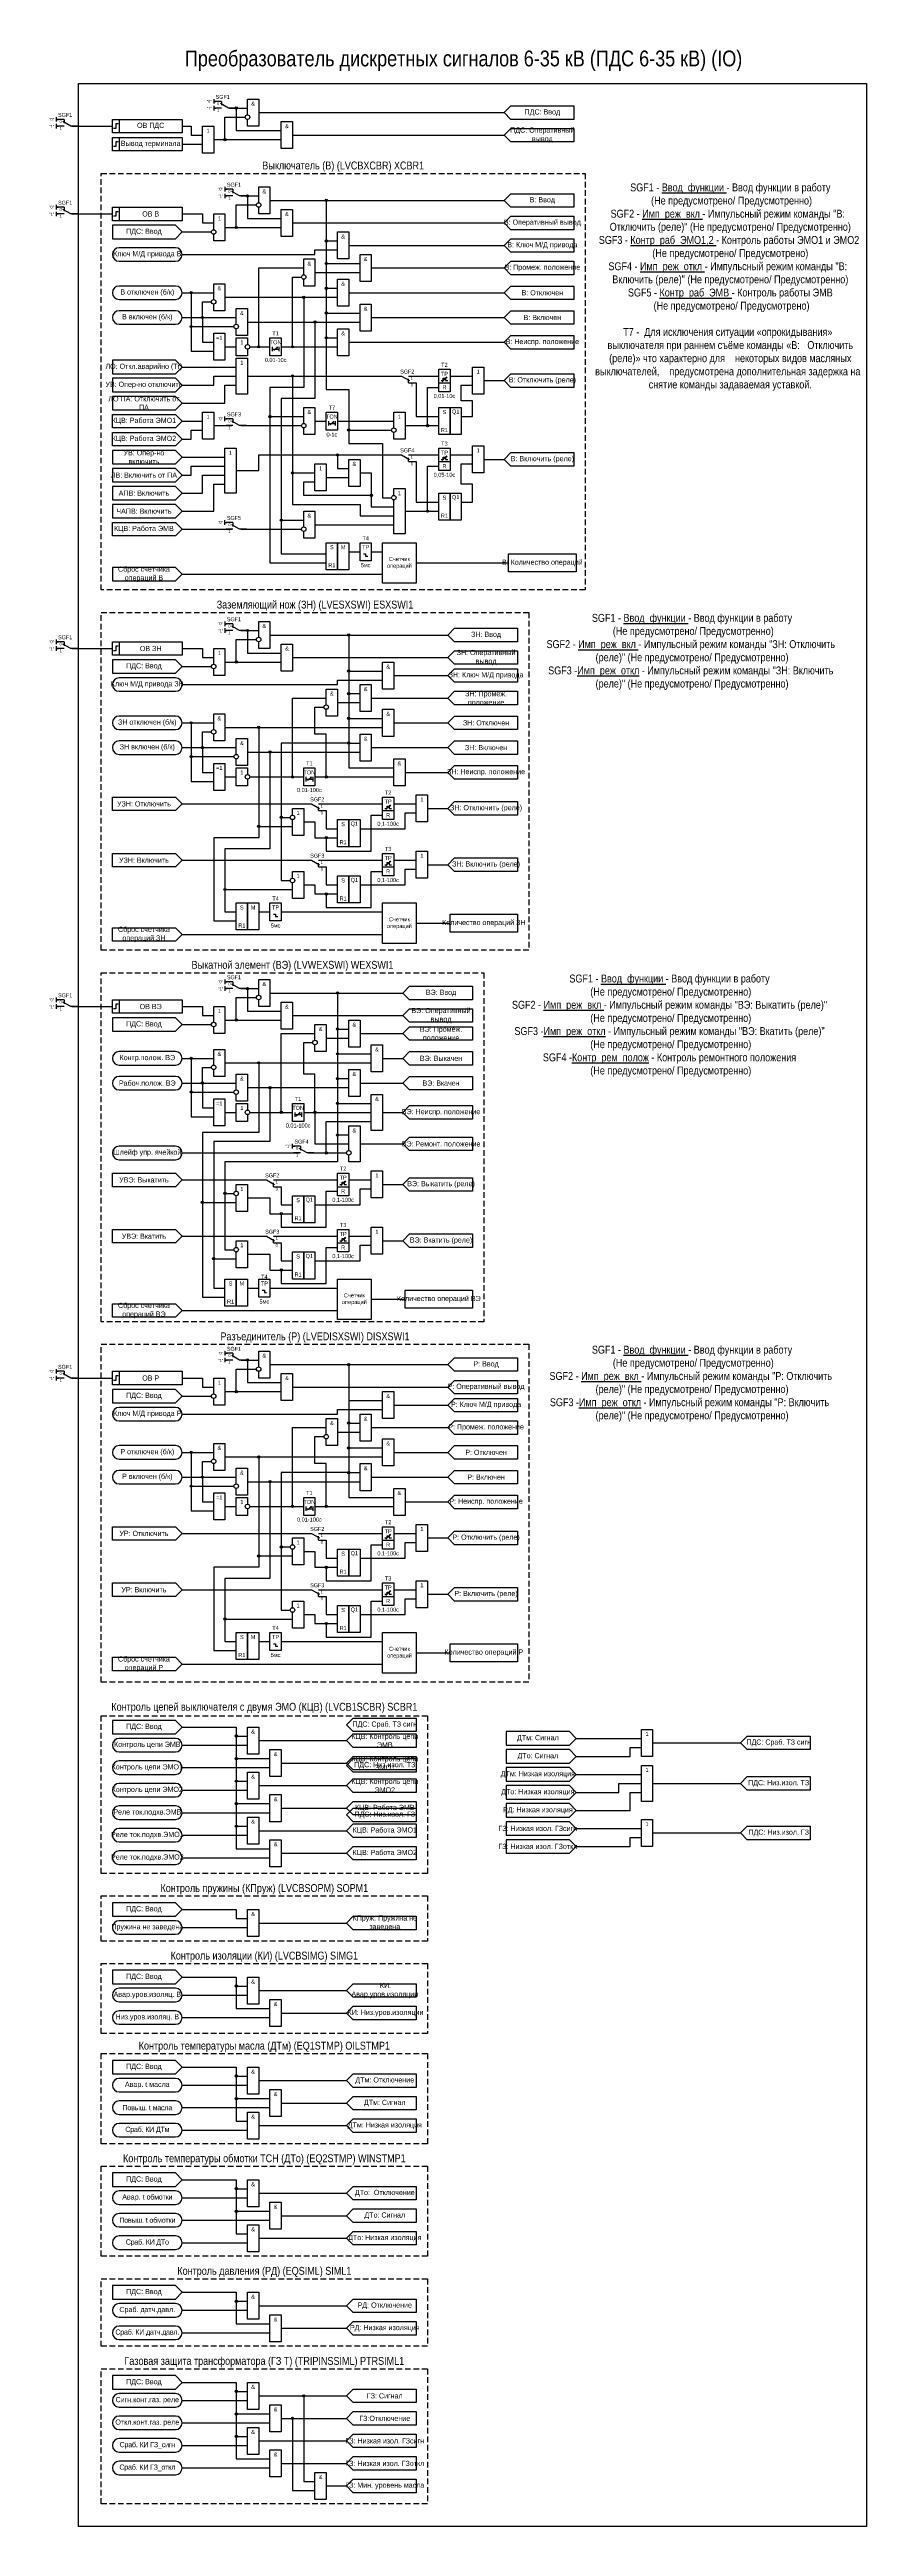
# Model space of a CAD drawing. Header units: millimetres. Extents: x -7300 to 495, y 0 to 1179.
# Drawn here: x -4163 to -3800, y 0 to 1100 of the extents above; entities that cross this region are included whole.
import ezdxf
from ezdxf.enums import TextEntityAlignment as Align

# ---------------------------------------------------------------- set-up
doc = ezdxf.new("R2010")
doc.units = ezdxf.units.MM
doc.linetypes.add('штриховая2', pattern=[0.375, 0.25, -0.125])
doc.layers.add('TEXT', color=7, linetype='Continuous', lineweight=25)
doc.layers.add('Основная', color=7, linetype='Continuous')
doc.styles.add('2.5_Gost_RD', font='ARIALN.TTF', dxfattribs={"height": 2.5})
doc.styles.add('3.5_Gost_RD', font='ARIALN.TTF', dxfattribs={"height": 3.5})
doc.styles.add('Вывод', font='ARIALN.TTF', dxfattribs={"height": 2.5})
doc.styles.add('Компонент', font='ARIALN.TTF', dxfattribs={"height": 3.5})

# ---------------------------------------------------------------- blocks, each defined once
blk = doc.blocks.new('Точка')
at = {"ltscale": 100}
h = blk.add_hatch(color=256, dxfattribs=at)
h.dxf.hatch_style = 1
edge = h.paths.add_edge_path()
edge.add_arc((0, 0), 0.5, 0, 360)
blk.add_circle((0, 0), 0.5, dxfattribs=at)
blk = doc.blocks.new('*U958')
at = {"layer": 'Основная', "color": 0}
blk.add_line((0, 0), (7, 4), dxfattribs=at)
at = {"layer": 'Основная', "ltscale": 0.35}
blk.add_line((6, 6), (6, 2.5), dxfattribs=at)
blk = doc.blocks.new('*U985')
at = {"layer": 'Основная', "color": 0}
for p, q in [((-3, 6), (-9, 6)), ((-3, 0), (-9, 0)), ((9, 0), (3, 0))]:
    blk.add_line(p, q, dxfattribs=at)
at = {"layer": 'Основная', "ltscale": 0.25, "xscale": -1}
blk.add_blockref('*U958', (3, 0), dxfattribs=at)
at = {"layer": 'Основная'}
for tag, height, style, p in [('В1', 2.5, 'Вывод', (-14, 6)), ('В2', 2.5, 'Вывод', (-6, 4)), ('ОУ', 3.5, 'Компонент', (-2, 10)), ('В3', 2.5, 'Вывод', (-6, -2))]:
    blk.add_attdef(tag, text='', height=height, dxfattribs=dict(at, style=style)).set_placement(p, align=Align.MIDDLE_CENTER)
blk = doc.blocks.new('*U1049')
at = {"layer": 'Основная', "color": 0}
for p, q in [((-9, 0), (-3, 0)), ((3, 6), (9, 6)), ((3, 0), (9, 0))]:
    blk.add_line(p, q, dxfattribs=at)
at = {"layer": 'Основная', "ltscale": 0.25}
blk.add_blockref('*U958', (-3, 0), dxfattribs=at)
at = {"layer": 'Основная'}
for tag, height, style, p in [('В2', 2.5, 'Вывод', (6, 8)), ('В3', 2.5, 'Вывод', (6, 2)), ('В1', 2.5, 'Вывод', (14, 6)), ('ОУ', 3.5, 'Компонент', (2, -4))]:
    blk.add_attdef(tag, text='', height=height, dxfattribs=dict(at, style=style)).set_placement(p, align=Align.MIDDLE_CENTER)
blk = doc.blocks.new('*U1050')
at = {"layer": 'Основная', "color": 0}
for p, q in [((-9, 0), (-3, 0)), ((3, 6), (9, 6)), ((3, 0), (9, 0))]:
    blk.add_line(p, q, dxfattribs=at)
at = {"layer": 'Основная', "ltscale": 0.25}
blk.add_blockref('*U958', (-3, 0), dxfattribs=at)
at = {"layer": 'Основная'}
for tag, height, style, p in [('В2', 2.5, 'Вывод', (6, 8)), ('В3', 2.5, 'Вывод', (6, 2)), ('В1', 2.5, 'Вывод', (14, 6)), ('ОУ', 3.5, 'Компонент', (2, -4))]:
    blk.add_attdef(tag, text='', height=height, dxfattribs=dict(at, style=style)).set_placement(p, align=Align.MIDDLE_CENTER)

msp = doc.modelspace()

# ---------------------------------------------------------------- linework, layer by layer
at = {"color": 6, "ltscale": 100}
for p, q in [((-4160, 1070), (-4160, 1068)), ((-4160, 1069), (-4159, 1069)), ((-4160, 1067), (-4160, 1065)), ((-4160, 1066), (-4159, 1066)), ((-4160, 1031), (-4160, 1029)), ((-4160, 1030), (-4159, 1030)), ((-4160, 1028), (-4160, 1026)), ((-4160, 1027), (-4159, 1027)), ((-4022.5, 875), (-4021.5, 875)), ((-4160, 838), (-4160, 836)), ((-4160, 837), (-4159, 837)), ((-4160, 835), (-4160, 833)), ((-4160, 834), (-4159, 834)), ((-4062.5, 715), (-4061.5, 715)), ((-4160, 679), (-4160, 677)), ((-4160, 678), (-4159, 678)), ((-4160, 676), (-4160, 674)), ((-4160, 675), (-4159, 675)), ((-4067.5, 548), (-4066.5, 548)), ((-4160, 514), (-4160, 512)), ((-4160, 513), (-4159, 513)), ((-4160, 511), (-4160, 509)), ((-4160, 510), (-4159, 510)), ((-4062.5, 391), (-4061.5, 391))]:
    msp.add_line(p, q, dxfattribs=at)
at = {"ltscale": 100}
for p, q in [((-4090, 1078), (-4090, 1076)), ((-4090, 1077), (-4089, 1077)), ((-4090, 1075), (-4090, 1073)), ((-4090, 1074), (-4089, 1074)), ((-4095, 1062), (-4095, 1062)), ((-4085, 1039), (-4085, 1037)), ((-4085, 1038), (-4084, 1038)), ((-4085, 1036), (-4085, 1034)), ((-4085, 1035), (-4084, 1035)), ((-4060, 1025), (-4060, 1025)), ((-4035, 1015), (-4035, 1015)), ((-4025, 1005), (-4025, 1005)), ((-4035, 994), (-4035, 994)), ((-4025, 983), (-4025, 983)), ((-4035, 972), (-4035, 972)), ((-4060, 968), (-4060, 968)), ((-3988.5, 952.5), (-3986.5, 954.5)), ((-3986.5, 954.5), (-3987, 954.2)), ((-3986.5, 954.5), (-3986.7, 954)), ((-4085, 935), (-4085, 937)), ((-4085, 936), (-4084, 936)), ((-4035, 935), (-4035, 935)), ((-3988.5, 917.5), (-3986.5, 919.5)), ((-3986.5, 919.5), (-3987, 919.2)), ((-3986.5, 919.5), (-3986.7, 919)), ((-4104, 887), (-4082, 887)), ((-4085, 889), (-4085, 891)), ((-4085, 890), (-4084, 890)), ((-4078, 887), (-4051, 887)), ((-4085, 846), (-4085, 844)), ((-4085, 845), (-4084, 845)), ((-4085, 843), (-4085, 841)), ((-4085, 842), (-4084, 842)), ((-4045, 777), (-4045, 777)), ((-4013.5, 762.5), (-4011.5, 764.5)), ((-4011.5, 764.5), (-4012, 764.2)), ((-4011.5, 764.5), (-4011.7, 764)), ((-4013.5, 737.5), (-4011.5, 739.5)), ((-4011.5, 739.5), (-4012, 739.2)), ((-4011.5, 739.5), (-4011.7, 739)), ((-4085, 687), (-4085, 685)), ((-4085, 686), (-4084, 686)), ((-4085, 684), (-4085, 682)), ((-4085, 683), (-4084, 683)), ((-4060, 673), (-4060, 673)), ((-4050, 628), (-4050, 628)), ((-4055, 612), (-4055, 614)), ((-4055, 613), (-4054, 613)), ((-4033.5, 595.5), (-4031.5, 597.5)), ((-4031.5, 597.5), (-4032, 597.2)), ((-4031.5, 597.5), (-4031.7, 597)), ((-4033.5, 570.5), (-4031.5, 572.5)), ((-4031.5, 572.5), (-4032, 572.2)), ((-4031.5, 572.5), (-4031.7, 572)), ((-4085, 522), (-4085, 520)), ((-4085, 521), (-4084, 521)), ((-4085, 519), (-4085, 517)), ((-4085, 518), (-4084, 518)), ((-4060, 508), (-4060, 508)), ((-4045, 453), (-4045, 453)), ((-4013.5, 438.5), (-4011.5, 440.5)), ((-4011.5, 440.5), (-4012, 440.2)), ((-4011.5, 440.5), (-4011.7, 440)), ((-4013.5, 413.5), (-4011.5, 415.5)), ((-4011.5, 415.5), (-4012, 415.2)), ((-4011.5, 415.5), (-4011.7, 415))]:
    msp.add_line(p, q, dxfattribs=at)
at = {"color": 7, "ltscale": 100}
for p, q in [((-4063.3, 966.5), (-4061.6, 967.9)), ((-4061.6, 967.9), (-4062.1, 967.7)), ((-4061.6, 967.9), (-4061.9, 967.5)), ((-4038.3, 933.5), (-4036.6, 934.9)), ((-4036.6, 934.9), (-4037.1, 934.7)), ((-4036.6, 934.9), (-4036.9, 934.5)), ((-4048.3, 775.5), (-4046.6, 776.9)), ((-4046.6, 776.9), (-4047.1, 776.7)), ((-4046.6, 776.9), (-4046.9, 776.5)), ((-4053.3, 626.5), (-4051.6, 627.9)), ((-4051.6, 627.9), (-4052.1, 627.7)), ((-4051.6, 627.9), (-4051.9, 627.5)), ((-4048.3, 451.5), (-4046.6, 452.9)), ((-4046.6, 452.9), (-4047.1, 452.7)), ((-4046.6, 452.9), (-4046.9, 452.5))]:
    msp.add_line(p, q, dxfattribs=at)
at = {"ltscale": 100}
for points in [[(-4150, 1085), (-3800, 1085), (-3800, 0), (-4150, 0)], [(-4135, 1069), (-4104, 1069), (-4104, 1063), (-4135, 1063)], [(-4135, 1069), (-4132, 1069), (-4132, 1063), (-4135, 1063)], [(-4060, 1068), (-4055, 1068), (-4055, 1056), (-4060, 1056)], [(-4135, 1061), (-4104, 1061), (-4104, 1055), (-4135, 1055)], [(-4135, 1061), (-4132, 1061), (-4132, 1055), (-4135, 1055)], [(-4095, 1066), (-4090, 1066), (-4090, 1054), (-4095, 1054)], [(-4135, 1030), (-4132, 1030), (-4132, 1024), (-4135, 1024)], [(-4135, 1030), (-4104, 1030), (-4104, 1024), (-4135, 1024)], [(-4060, 1029), (-4055, 1029), (-4055, 1017), (-4060, 1017)], [(-4135, 1022), (-4135, 1016), (-4107, 1016), (-4104, 1019), (-4107, 1022)], [(-4035, 1019), (-4030, 1019), (-4030, 1007), (-4035, 1007)], [(-4025, 1009), (-4020, 1009), (-4020, 997), (-4025, 997)], [(-4035, 998), (-4030, 998), (-4030, 986), (-4035, 986)], [(-4025, 987), (-4020, 987), (-4020, 975), (-4025, 975)], [(-4090, 974), (-4085, 974), (-4085, 962), (-4090, 962)], [(-4065, 972), (-4060, 972), (-4060, 964), (-4065, 964)], [(-4035, 976), (-4030, 976), (-4030, 964), (-4035, 964)], [(-4135, 962), (-4135, 956), (-4107, 956), (-4104, 959), (-4107, 962)], [(-4080, 963), (-4075, 963), (-4075, 947), (-4080, 947)], [(-3990, 958), (-3985, 958), (-3985, 948), (-3990, 948)], [(-3975, 959), (-3970, 959), (-3970, 947), (-3975, 947)], [(-4135, 954), (-4135, 948), (-4107, 948), (-4104, 951), (-4107, 954)], [(-3990, 952), (-3985, 952), (-3985, 948), (-3990, 948)], [(-4135, 946), (-4135, 940), (-4107, 940), (-4104, 943), (-4107, 946)], [(-4135, 938), (-4107, 938), (-4104, 935), (-4107, 932), (-4135, 932)], [(-4095, 939), (-4090, 939), (-4090, 927), (-4095, 927)], [(-4040, 939), (-4035, 939), (-4035, 931), (-4040, 931)], [(-3990, 941), (-3985, 941), (-3985, 929), (-3990, 929)], [(-3985, 941), (-3980, 941), (-3980, 929), (-3985, 929)], [(-4135, 930), (-4107, 930), (-4104, 927), (-4107, 924), (-4135, 924)], [(-4135, 922), (-4135, 916), (-4107, 916), (-4104, 919), (-4107, 922)], [(-4135, 914), (-4135, 908), (-4107, 908), (-4104, 911), (-4107, 914)], [(-4085, 923), (-4080, 923), (-4080, 903), (-4085, 903)], [(-4045, 916), (-4040, 916), (-4040, 904), (-4045, 904)], [(-4030, 918), (-4025, 918), (-4025, 906), (-4030, 906)], [(-3990, 923), (-3985, 923), (-3985, 913), (-3990, 913)], [(-3990, 917), (-3985, 917), (-3985, 913), (-3990, 913)], [(-3975, 924), (-3970, 924), (-3970, 912), (-3975, 912)], [(-4135, 906), (-4135, 900), (-4107, 900), (-4104, 903), (-4107, 906)], [(-3990, 903), (-3985, 903), (-3985, 891), (-3990, 891)], [(-3985, 903), (-3980, 903), (-3980, 891), (-3985, 891)], [(-4135, 898), (-4135, 892), (-4107, 892), (-4104, 895), (-4107, 898)], [(-4135, 890), (-4107, 890), (-4104, 887), (-4107, 884), (-4135, 884)], [(-4135, 837), (-4132, 837), (-4132, 831), (-4135, 831)], [(-4135, 837), (-4104, 837), (-4104, 831), (-4135, 831)], [(-4135, 829), (-4135, 823), (-4107, 823), (-4104, 826), (-4107, 829)], [(-4060, 836), (-4055, 836), (-4055, 824), (-4060, 824)], [(-4015, 828), (-4010, 828), (-4010, 816), (-4015, 816)], [(-4025, 818), (-4020, 818), (-4020, 806), (-4025, 806)], [(-4015, 807), (-4010, 807), (-4010, 795), (-4015, 795)], [(-4025, 796), (-4020, 796), (-4020, 784), (-4025, 784)], [(-4090, 783), (-4085, 783), (-4085, 771), (-4090, 771)], [(-4010, 785), (-4005, 785), (-4005, 773), (-4010, 773)], [(-4050, 781), (-4045, 781), (-4045, 773), (-4050, 773)], [(-4135, 768), (-4107, 768), (-4104, 765), (-4107, 762), (-4135, 762)], [(-4015, 768), (-4010, 768), (-4010, 758), (-4015, 758)], [(-4015, 762), (-4010, 762), (-4010, 758), (-4015, 758)], [(-4000, 769), (-3995, 769), (-3995, 757), (-4000, 757)], [(-4035, 758), (-4030, 758), (-4030, 746), (-4035, 746)], [(-4030, 758), (-4025, 758), (-4025, 746), (-4030, 746)], [(-4135, 743), (-4107, 743), (-4104, 740), (-4107, 737), (-4135, 737)], [(-4015, 743), (-4010, 743), (-4010, 733), (-4015, 733)], [(-4000, 744), (-3995, 744), (-3995, 732), (-4000, 732)], [(-4035, 733), (-4030, 733), (-4030, 721), (-4035, 721)], [(-4030, 733), (-4025, 733), (-4025, 721), (-4030, 721)], [(-4015, 737), (-4010, 737), (-4010, 733), (-4015, 733)], [(-4135, 678), (-4132, 678), (-4132, 672), (-4135, 672)], [(-4135, 678), (-4104, 678), (-4104, 672), (-4135, 672)], [(-4060, 677), (-4055, 677), (-4055, 665), (-4060, 665)], [(-4135, 670), (-4135, 664), (-4107, 664), (-4104, 667), (-4107, 670)], [(-4030, 669), (-4025, 669), (-4025, 657), (-4030, 657)], [(-4020, 658), (-4015, 658), (-4015, 646), (-4020, 646)], [(-4030, 647), (-4025, 647), (-4025, 635), (-4030, 635)], [(-4090, 634), (-4085, 634), (-4085, 622), (-4090, 622)], [(-4055, 632), (-4050, 632), (-4050, 624), (-4055, 624)], [(-4135, 601), (-4107, 601), (-4104, 598), (-4107, 595), (-4135, 595)], [(-4035, 601), (-4030, 601), (-4030, 591), (-4035, 591)], [(-4035, 595), (-4030, 595), (-4030, 591), (-4035, 591)], [(-4020, 602), (-4015, 602), (-4015, 590), (-4020, 590)], [(-4055, 591), (-4050, 591), (-4050, 579), (-4055, 579)], [(-4050, 591), (-4045, 591), (-4045, 579), (-4050, 579)], [(-4135, 576), (-4107, 576), (-4104, 573), (-4107, 570), (-4135, 570)], [(-4035, 576), (-4030, 576), (-4030, 566), (-4035, 566)], [(-4020, 577), (-4015, 577), (-4015, 565), (-4020, 565)], [(-4055, 566), (-4050, 566), (-4050, 554), (-4055, 554)], [(-4050, 566), (-4045, 566), (-4045, 554), (-4050, 554)], [(-4035, 570), (-4030, 570), (-4030, 566), (-4035, 566)], [(-4135, 513), (-4132, 513), (-4132, 507), (-4135, 507)], [(-4135, 513), (-4104, 513), (-4104, 507), (-4135, 507)], [(-4060, 512), (-4055, 512), (-4055, 500), (-4060, 500)], [(-4135, 505), (-4135, 499), (-4107, 499), (-4104, 502), (-4107, 505)], [(-4015, 504), (-4010, 504), (-4010, 492), (-4015, 492)], [(-4025, 494), (-4020, 494), (-4020, 482), (-4025, 482)], [(-4015, 483), (-4010, 483), (-4010, 471), (-4015, 471)], [(-4025, 472), (-4020, 472), (-4020, 460), (-4025, 460)], [(-4090, 459), (-4085, 459), (-4085, 447), (-4090, 447)], [(-4050, 457), (-4045, 457), (-4045, 449), (-4050, 449)], [(-4010, 461), (-4005, 461), (-4005, 449), (-4010, 449)], [(-4135, 444), (-4107, 444), (-4104, 441), (-4107, 438), (-4135, 438)], [(-4015, 444), (-4010, 444), (-4010, 434), (-4015, 434)], [(-4000, 445), (-3995, 445), (-3995, 433), (-4000, 433)], [(-4035, 434), (-4030, 434), (-4030, 422), (-4035, 422)], [(-4030, 434), (-4025, 434), (-4025, 422), (-4030, 422)], [(-4015, 438), (-4010, 438), (-4010, 434), (-4015, 434)], [(-4135, 419), (-4107, 419), (-4104, 416), (-4107, 413), (-4135, 413)], [(-4015, 419), (-4010, 419), (-4010, 409), (-4015, 409)], [(-4000, 420), (-3995, 420), (-3995, 408), (-4000, 408)], [(-4035, 409), (-4030, 409), (-4030, 397), (-4035, 397)], [(-4030, 409), (-4025, 409), (-4025, 397), (-4030, 397)], [(-4015, 413), (-4010, 413), (-4010, 409), (-4015, 409)], [(-4135, 358), (-4135, 352), (-4107, 352), (-4104, 355), (-4107, 358)], [(-4075, 355), (-4070, 355), (-4070, 343), (-4075, 343)], [(-3960, 353), (-3960, 347), (-3932, 347), (-3929, 350), (-3932, 353)], [(-3900, 354), (-3895, 354), (-3895, 342), (-3900, 342)], [(-4065, 345), (-4060, 345), (-4060, 333), (-4065, 333)], [(-3960, 345), (-3960, 339), (-3932, 339), (-3929, 342), (-3932, 345)], [(-4075, 335), (-4070, 335), (-4070, 323), (-4075, 323)], [(-3960, 337), (-3960, 331), (-3932, 331), (-3929, 334), (-3932, 337)], [(-3900, 338), (-3895, 338), (-3895, 322), (-3900, 322)], [(-4065, 325), (-4060, 325), (-4060, 313), (-4065, 313)], [(-3960, 329), (-3960, 323), (-3932, 323), (-3929, 326), (-3932, 329)], [(-3960, 321), (-3960, 315), (-3932, 315), (-3929, 318), (-3932, 321)], [(-4075, 315), (-4070, 315), (-4070, 303), (-4075, 303)], [(-3960, 313), (-3960, 307), (-3932, 307), (-3929, 310), (-3932, 313)], [(-3900, 314), (-3895, 314), (-3895, 302), (-3900, 302)], [(-4065, 305), (-4060, 305), (-4060, 293), (-4065, 293)], [(-3960, 305), (-3960, 299), (-3932, 299), (-3929, 302), (-3932, 305)], [(-4135, 277), (-4135, 271), (-4107, 271), (-4104, 274), (-4107, 277)], [(-4075, 274), (-4070, 274), (-4070, 262), (-4075, 262)], [(-4135, 247), (-4135, 241), (-4107, 241), (-4104, 244), (-4107, 247)], [(-4075, 244), (-4070, 244), (-4070, 232), (-4075, 232)], [(-4065, 234), (-4060, 234), (-4060, 222), (-4065, 222)], [(-4135, 207), (-4135, 201), (-4107, 201), (-4104, 204), (-4107, 207)], [(-4075, 204), (-4070, 204), (-4070, 192), (-4075, 192)], [(-4065, 194), (-4060, 194), (-4060, 182), (-4065, 182)], [(-4075, 184), (-4070, 184), (-4070, 172), (-4075, 172)], [(-4135, 157), (-4135, 151), (-4107, 151), (-4104, 154), (-4107, 157)], [(-4075, 154), (-4070, 154), (-4070, 142), (-4075, 142)], [(-4065, 144), (-4060, 144), (-4060, 132), (-4065, 132)], [(-4075, 134), (-4070, 134), (-4070, 122), (-4075, 122)], [(-4135, 107), (-4135, 101), (-4107, 101), (-4104, 104), (-4107, 107)], [(-4075, 104), (-4070, 104), (-4070, 92), (-4075, 92)], [(-4065, 94), (-4060, 94), (-4060, 82), (-4065, 82)], [(-4135, 67), (-4135, 61), (-4107, 61), (-4104, 64), (-4107, 67)], [(-4075, 64), (-4070, 64), (-4070, 52), (-4075, 52)], [(-4065, 54), (-4060, 54), (-4060, 42), (-4065, 42)], [(-4075, 44), (-4070, 44), (-4070, 32), (-4075, 32)], [(-4065, 34), (-4060, 34), (-4060, 22), (-4065, 22)], [(-4045, 24), (-4040, 24), (-4040, 12), (-4045, 12)]]:
    msp.add_lwpolyline(points, close=True, dxfattribs=at)
for points in [[(-4090, 1060), (-4085, 1060), (-4085, 1070), (-4076, 1070)], [(-4083, 1074), (-4075, 1074)], [(-4083, 1074), (-4080, 1074), (-4080, 1064), (-4060, 1064)], [(-4075, 1071), (-4075, 1078), (-4070, 1078), (-4070, 1066), (-4075, 1066), (-4075, 1069)], [(-4070, 1072), (-3961, 1072)], [(-3961, 1072), (-3958, 1075), (-3930, 1075), (-3930, 1069), (-3958, 1069), (-3961, 1072)], [(-4104, 1066), (-4100, 1066), (-4100, 1062), (-4095, 1062)], [(-4104, 1058), (-4095, 1058)], [(-4090, 1060), (-4060, 1060)], [(-4055, 1062), (-3961, 1062)], [(-3961, 1062), (-3958, 1065), (-3930, 1065), (-3930, 1059), (-3958, 1059), (-3961, 1062)], [(-4078, 1035), (-4070, 1035)], [(-4078, 1035), (-4075, 1035), (-4075, 1025), (-4060, 1025)], [(-4070, 1032), (-4070, 1039), (-4065, 1039), (-4065, 1027), (-4070, 1027), (-4070, 1030)], [(-3961, 1033), (-3958, 1036), (-3930, 1036), (-3930, 1030), (-3958, 1030), (-3961, 1033)], [(-4104, 1027), (-4095, 1027), (-4095, 1023), (-4090, 1023)], [(-4090, 1020), (-4090, 1027), (-4085, 1027), (-4085, 1015), (-4090, 1015), (-4090, 1018)], [(-4085, 1021), (-4080, 1021), (-4080, 1031), (-4071, 1031)], [(-4065, 1033), (-3961, 1033)], [(-4065, 1033), (-4040, 1033), (-4040, 1015), (-4035, 1015)], [(-4065, 1033), (-4040, 1033), (-4040, 1005), (-4025, 1005)], [(-4065, 1033), (-4040, 1033), (-4040, 994), (-4035, 994)], [(-4065, 1033), (-4040, 1033), (-4040, 983), (-4025, 983)], [(-4065, 1033), (-4040, 1033), (-4040, 972), (-4035, 972)], [(-4065, 1033), (-4040, 1033), (-4040, 949), (-4030, 949), (-4030, 931), (-4011, 931)], [(-4065, 1033), (-4040, 1033), (-4040, 949), (-4040, 949), (-4030, 949), (-4030, 925), (-4015, 925), (-4015, 901), (-4011, 901)], [(-3961, 1023), (-3958, 1026), (-3930, 1026), (-3930, 1020), (-3958, 1020), (-3961, 1023)], [(-4104, 1019), (-4091, 1019)], [(-4085, 1021), (-4060, 1021)], [(-4055, 1023), (-3961, 1023)], [(-4030, 1013), (-3961, 1013)], [(-3961, 1013), (-3958, 1016), (-3930, 1016), (-3930, 1010), (-3958, 1010), (-3961, 1013)], [(-4104, 1009), (-4045, 1009), (-4045, 1011), (-4035, 1011)], [(-4074, 968), (-4070, 968), (-4070, 1003), (-4050, 1003)], [(-4050, 1000), (-4050, 1007), (-4045, 1007), (-4045, 995), (-4050, 995), (-4050, 998)], [(-4020, 1003), (-3961, 1003)], [(-3961, 1003), (-3958, 1006), (-3930, 1006), (-3930, 1000), (-3958, 1000), (-3961, 1003)], [(-4104, 992), (-4090, 992)], [(-4104, 992), (-4100, 992), (-4100, 977), (-4081, 977)], [(-4104, 992), (-4100, 992), (-4100, 966), (-4090, 966)], [(-4090, 989), (-4090, 996), (-4085, 996), (-4085, 984), (-4090, 984), (-4090, 987)], [(-4060, 968), (-4055, 968), (-4055, 999), (-4051, 999)], [(-4045, 1001), (-4025, 1001)], [(-4030, 992), (-3961, 992)], [(-3961, 992), (-3958, 995), (-3930, 995), (-3930, 989), (-3958, 989), (-3961, 992)], [(-4104, 981), (-4095, 981), (-4095, 988), (-4091, 988)], [(-4104, 981), (-4080, 981)], [(-4104, 981), (-4095, 981), (-4095, 970), (-4090, 970)], [(-4085, 990), (-4035, 990)], [(-4085, 990), (-4050, 990), (-4050, 950), (-4065, 950), (-4065, 937), (-4050, 937)], [(-4080, 978), (-4080, 985), (-4075, 985), (-4075, 973), (-4080, 973), (-4080, 976)], [(-4020, 981), (-3961, 981)], [(-3961, 981), (-3958, 984), (-3930, 984), (-3930, 978), (-3958, 978), (-3961, 981)], [(-4075, 967), (-4075, 964), (-4080, 964), (-4080, 972), (-4075, 972), (-4075, 969)], [(-4075, 979), (-4025, 979)], [(-4075, 979), (-4045, 979), (-4045, 945), (-4060, 945), (-4060, 891), (-4050, 891)], [(-4030, 970), (-3961, 970)], [(-3961, 970), (-3958, 973), (-3930, 973), (-3930, 967), (-3958, 967), (-3961, 970)], [(-4104, 959), (-4080, 959)], [(-4085, 968), (-4080, 968)], [(-4074, 968), (-4065, 968)], [(-4064, 968), (-4064, 966)], [(-4064, 967), (-4061, 967)], [(-4061, 968), (-4061, 966)], [(-4060, 968), (-4035, 968)], [(-4104, 951), (-4090, 951), (-4090, 955), (-4080, 955)], [(-4104, 943), (-4085, 943), (-4085, 951), (-4080, 951)], [(-4075, 955), (-4055, 955), (-4055, 912), (-4045, 912)], [(-4075, 955), (-4007, 955)], [(-4075, 955), (-4055, 955), (-4055, 898), (-4025, 898), (-4025, 893), (-4010, 893)], [(-4005, 933), (-3995, 933), (-3995, 950), (-3990, 950)], [(-4003, 955), (-3990, 955)], [(-4003, 952), (-4000, 952), (-4000, 937), (-3990, 937)], [(-3989, 953), (-3988, 953), (-3988, 954), (-3987, 954), (-3987, 953), (-3986, 953)], [(-3985, 955), (-3975, 955)], [(-3980, 937), (-3975, 937), (-3975, 944), (-3980, 944), (-3980, 951), (-3975, 951)], [(-3970, 953), (-3961, 953)], [(-3961, 953), (-3958, 956), (-3930, 956), (-3930, 950), (-3958, 950), (-3961, 953)], [(-4050, 934), (-4050, 941), (-4045, 941), (-4045, 929), (-4050, 929), (-4050, 932)], [(-4010, 932), (-4010, 939), (-4005, 939), (-4005, 927), (-4010, 927), (-4010, 930)], [(-4104, 935), (-4095, 935)], [(-4104, 927), (-4100, 927), (-4100, 931), (-4095, 931)], [(-4090, 933), (-4082, 933)], [(-4078, 933), (-4051, 933)], [(-4045, 935), (-4040, 935)], [(-4039, 935), (-4039, 933)], [(-4039, 934), (-4036, 934)], [(-4036, 935), (-4036, 933)], [(-4035, 935), (-4010, 935)], [(-4005, 933), (-3990, 933)], [(-4104, 919), (-4085, 919)], [(-4104, 911), (-4100, 911), (-4100, 915), (-4085, 915)], [(-4080, 913), (-4070, 913), (-4070, 920), (-4035, 920), (-4035, 914), (-4030, 914)], [(-4080, 913), (-4070, 913), (-4070, 920), (-4007, 920)], [(-4005, 895), (-3995, 895), (-3995, 915), (-3990, 915)], [(-4003, 920), (-3990, 920)], [(-4003, 917), (-4000, 917), (-4000, 899), (-3990, 899)], [(-3989, 918), (-3988, 918), (-3988, 919), (-3987, 919), (-3987, 918), (-3986, 918)], [(-3985, 920), (-3975, 920)], [(-3980, 899), (-3975, 899), (-3975, 907), (-3980, 907), (-3980, 916), (-3975, 916)], [(-3970, 918), (-3961, 918)], [(-3961, 918), (-3958, 921), (-3930, 921), (-3930, 915), (-3958, 915), (-3961, 918)], [(-4104, 903), (-4095, 903), (-4095, 911), (-4085, 911)], [(-4104, 895), (-4090, 895), (-4090, 907), (-4085, 907)], [(-4025, 912), (-4020, 912), (-4020, 902), (-4050, 902), (-4050, 908), (-4045, 908)], [(-4040, 910), (-4030, 910)], [(-4025, 912), (-4020, 912), (-4020, 897), (-4010, 897)], [(-4010, 902), (-4010, 905), (-4005, 905), (-4005, 885), (-4010, 885), (-4010, 900)], [(-4050, 888), (-4050, 895), (-4045, 895), (-4045, 883), (-4050, 883), (-4050, 886)], [(-4005, 895), (-3990, 895)], [(-4045, 889), (-4010, 889)], [(-4085, 828), (-4080, 828), (-4080, 838), (-4071, 838)], [(-4078, 842), (-4070, 842)], [(-4078, 842), (-4075, 842), (-4075, 832), (-4060, 832)], [(-4070, 839), (-4070, 846), (-4065, 846), (-4065, 834), (-4070, 834), (-4070, 837)], [(-4065, 840), (-3986, 840)], [(-4065, 840), (-4030, 840), (-4030, 814), (-4025, 814)], [(-4065, 840), (-4030, 840), (-4030, 803), (-4015, 803)], [(-4065, 840), (-4030, 840), (-4030, 792), (-4025, 792)], [(-4065, 840), (-4030, 840), (-4030, 781), (-4010, 781)], [(-4065, 840), (-4030, 840), (-4030, 792), (-4060, 792), (-4060, 731), (-4056, 731)], [(-4065, 840), (-4030, 840), (-4030, 792), (-4060, 792), (-4060, 759), (-4056, 759)], [(-4065, 840), (-4030, 840), (-4030, 824), (-4015, 824)], [(-3986, 840), (-3983, 843), (-3955, 843), (-3955, 837), (-3983, 837), (-3986, 840)], [(-4104, 834), (-4095, 834), (-4095, 830), (-4090, 830)], [(-4104, 826), (-4091, 826)], [(-4090, 827), (-4090, 834), (-4085, 834), (-4085, 822), (-4090, 822), (-4090, 825)], [(-4085, 828), (-4060, 828)], [(-4055, 830), (-3986, 830)], [(-3986, 830), (-3983, 833), (-3955, 833), (-3955, 827), (-3983, 827), (-3986, 830)], [(-4104, 818), (-4035, 818), (-4035, 820), (-4015, 820)], [(-4040, 809), (-4040, 816), (-4035, 816), (-4035, 804), (-4040, 804), (-4040, 807)], [(-4010, 822), (-3986, 822)], [(-3986, 822), (-3983, 825), (-3955, 825), (-3955, 819), (-3983, 819), (-3986, 822)], [(-3986, 812), (-3983, 815), (-3955, 815), (-3955, 809), (-3983, 809), (-3986, 812)], [(-4090, 798), (-4090, 805), (-4085, 805), (-4085, 793), (-4090, 793), (-4090, 796)], [(-4074, 777), (-4055, 777), (-4055, 812), (-4040, 812)], [(-4045, 777), (-4040, 777), (-4040, 796), (-4045, 796), (-4045, 808), (-4041, 808)], [(-4035, 810), (-4025, 810)], [(-4020, 812), (-3986, 812)], [(-3986, 801), (-3983, 804), (-3955, 804), (-3955, 798), (-3983, 798), (-3986, 801)], [(-4104, 801), (-4090, 801)], [(-4104, 801), (-4100, 801), (-4100, 786), (-4081, 786)], [(-4104, 801), (-4100, 801), (-4100, 775), (-4090, 775)], [(-4104, 790), (-4095, 790), (-4095, 797), (-4091, 797)], [(-4085, 799), (-4015, 799)], [(-4085, 799), (-4070, 799), (-4070, 755), (-4055, 755), (-4055, 755)], [(-4080, 787), (-4080, 794), (-4075, 794), (-4075, 782), (-4080, 782), (-4080, 785)], [(-4010, 801), (-3986, 801)], [(-3986, 790), (-3983, 793), (-3955, 793), (-3955, 787), (-3983, 787), (-3986, 790)], [(-4104, 790), (-4080, 790)], [(-4104, 790), (-4095, 790), (-4095, 779), (-4090, 779)], [(-4075, 788), (-4065, 788), (-4065, 745), (-4085, 745), (-4085, 727), (-4055, 727)], [(-4075, 788), (-4025, 788)], [(-4020, 790), (-3986, 790)], [(-3986, 779), (-3983, 782), (-3955, 782), (-3955, 776), (-3983, 776), (-3986, 779)], [(-4085, 777), (-4080, 777)], [(-4075, 776), (-4075, 773), (-4080, 773), (-4080, 781), (-4075, 781), (-4075, 778)], [(-4074, 777), (-4050, 777)], [(-4049, 777), (-4049, 775)], [(-4049, 776), (-4046, 776)], [(-4046, 777), (-4046, 775)], [(-4045, 777), (-4010, 777)], [(-4005, 779), (-3986, 779)], [(-4104, 765), (-4047, 765)], [(-4055, 760), (-4055, 763), (-4050, 763), (-4050, 751), (-4055, 751), (-4055, 758)], [(-4050, 757), (-4045, 757), (-4045, 750), (-4040, 750), (-4040, 744), (-4020, 744), (-4020, 760), (-4015, 760)], [(-4043, 765), (-4015, 765)], [(-4043, 762), (-4040, 762), (-4040, 754), (-4035, 754)], [(-4025, 754), (-4005, 754), (-4005, 761), (-4000, 761)], [(-4014, 763), (-4013, 763), (-4013, 764), (-4012, 764), (-4012, 763), (-4011, 763)], [(-4010, 765), (-4000, 765)], [(-3995, 763), (-3986, 763)], [(-3986, 763), (-3983, 766), (-3955, 766), (-3955, 760), (-3983, 760), (-3986, 763)], [(-4050, 757), (-4045, 757), (-4045, 750), (-4035, 750)], [(-4104, 740), (-4047, 740)], [(-4043, 740), (-4015, 740)], [(-4014, 738), (-4013, 738), (-4013, 739), (-4012, 739), (-4012, 738), (-4011, 738)], [(-4010, 740), (-4000, 740)], [(-3995, 738), (-3986, 738)], [(-3986, 738), (-3983, 741), (-3955, 741), (-3955, 735), (-3983, 735), (-3986, 738)], [(-4055, 732), (-4055, 735), (-4050, 735), (-4050, 723), (-4055, 723), (-4055, 730)], [(-4050, 729), (-4045, 729), (-4045, 725), (-4040, 725), (-4040, 719), (-4020, 719), (-4020, 735), (-4015, 735)], [(-4050, 729), (-4045, 729), (-4045, 725), (-4035, 725)], [(-4043, 737), (-4040, 737), (-4040, 729), (-4035, 729)], [(-4025, 729), (-4005, 729), (-4005, 736), (-4000, 736)], [(-4078, 683), (-4070, 683)], [(-4078, 683), (-4075, 683), (-4075, 673), (-4060, 673)], [(-4070, 680), (-4070, 687), (-4065, 687), (-4065, 675), (-4070, 675), (-4070, 678)], [(-4006, 681), (-4003, 684), (-3975, 684), (-3975, 678), (-4003, 678), (-4006, 681)], [(-4104, 675), (-4095, 675), (-4095, 671), (-4090, 671)], [(-4090, 668), (-4090, 675), (-4085, 675), (-4085, 663), (-4090, 663), (-4090, 666)], [(-4065, 681), (-4035, 681), (-4035, 606), (-4085, 606), (-4085, 592), (-4081, 592)], [(-4065, 681), (-4035, 681), (-4035, 606), (-4085, 606), (-4085, 567), (-4081, 567)], [(-4085, 669), (-4080, 669), (-4080, 679), (-4071, 679)], [(-4065, 681), (-4006, 681)], [(-4065, 681), (-4035, 681), (-4035, 665), (-4030, 665)], [(-4065, 681), (-4035, 681), (-4035, 654), (-4020, 654)], [(-4065, 681), (-4035, 681), (-4035, 643), (-4030, 643)], [(-4065, 681), (-4035, 681), (-4035, 632), (-4020, 632)], [(-4065, 681), (-4035, 681), (-4035, 618), (-4030, 618)], [(-4006, 671), (-4003, 674), (-3975, 674), (-3975, 668), (-4003, 668), (-4006, 671)], [(-4104, 667), (-4091, 667)], [(-4085, 669), (-4060, 669)], [(-4074, 628), (-4060, 628), (-4060, 663), (-4045, 663)], [(-4055, 671), (-4006, 671)], [(-4045, 660), (-4045, 667), (-4040, 667), (-4040, 655), (-4045, 655), (-4045, 658)], [(-4040, 661), (-4030, 661)], [(-4025, 663), (-4006, 663)], [(-4006, 663), (-4003, 666), (-3975, 666), (-3975, 660), (-4003, 660), (-4006, 663)], [(-4104, 652), (-4090, 652)], [(-4104, 652), (-4100, 652), (-4100, 637), (-4081, 637)], [(-4104, 652), (-4100, 652), (-4100, 626), (-4090, 626)], [(-4085, 650), (-4070, 650), (-4070, 619), (-4095, 619), (-4095, 588), (-4080, 588), (-4080, 588)], [(-4090, 649), (-4090, 656), (-4085, 656), (-4085, 644), (-4090, 644), (-4090, 647)], [(-4085, 650), (-4020, 650)], [(-4050, 628), (-4045, 628), (-4045, 645), (-4050, 645), (-4050, 659), (-4046, 659)], [(-4015, 652), (-4006, 652)], [(-4006, 652), (-4003, 655), (-3975, 655), (-3975, 649), (-4003, 649), (-4006, 652)], [(-4104, 641), (-4095, 641), (-4095, 648), (-4091, 648)], [(-4104, 641), (-4080, 641)], [(-4104, 641), (-4095, 641), (-4095, 630), (-4090, 630)], [(-4075, 639), (-4065, 639), (-4065, 615), (-4090, 615), (-4090, 563), (-4080, 563)], [(-4080, 638), (-4080, 645), (-4075, 645), (-4075, 633), (-4080, 633), (-4080, 636)], [(-4075, 639), (-4030, 639)], [(-4025, 641), (-4006, 641)], [(-4006, 641), (-4003, 644), (-3975, 644), (-3975, 638), (-4003, 638), (-4006, 641)], [(-4085, 628), (-4080, 628)], [(-4075, 627), (-4075, 624), (-4080, 624), (-4080, 632), (-4075, 632), (-4075, 629)], [(-4074, 628), (-4055, 628)], [(-4054, 628), (-4054, 626)], [(-4051, 628), (-4051, 626)], [(-4050, 628), (-4020, 628)], [(-4050, 628), (-4045, 628), (-4045, 614), (-4030, 614)], [(-4020, 623), (-4020, 636), (-4015, 636), (-4015, 620), (-4020, 620), (-4020, 623)], [(-4015, 628), (-4006, 628)], [(-4006, 628), (-4003, 631), (-3975, 631), (-3975, 625), (-4003, 625), (-4006, 628)], [(-4054, 627), (-4051, 627)], [(-4048, 610), (-4040, 610), (-4040, 624), (-4020, 624)], [(-4030, 611), (-4030, 622), (-4025, 622), (-4025, 606), (-4030, 606), (-4030, 609)], [(-4006, 614), (-4003, 617), (-3975, 617), (-3975, 611), (-4003, 611), (-4006, 614)], [(-4104, 610), (-4052, 610)], [(-4048, 610), (-4031, 610)], [(-4025, 614), (-4006, 614)], [(-4104, 598), (-4067, 598)], [(-4080, 593), (-4080, 596), (-4075, 596), (-4075, 584), (-4080, 584), (-4080, 591)], [(-4063, 598), (-4035, 598)], [(-4063, 595), (-4060, 595), (-4060, 587), (-4055, 587)], [(-4034, 596), (-4033, 596), (-4033, 597), (-4032, 597), (-4032, 596), (-4031, 596)], [(-4030, 598), (-4020, 598)], [(-4015, 596), (-4006, 596)], [(-4006, 596), (-4003, 599), (-3975, 599), (-3975, 593), (-4003, 593), (-4006, 596)], [(-4075, 590), (-4065, 590), (-4065, 583), (-4060, 583), (-4060, 577), (-4040, 577), (-4040, 593), (-4035, 593)], [(-4075, 590), (-4065, 590), (-4065, 583), (-4055, 583)], [(-4045, 587), (-4025, 587), (-4025, 594), (-4020, 594)], [(-4104, 573), (-4067, 573)], [(-4063, 573), (-4035, 573)], [(-4030, 573), (-4020, 573)], [(-4006, 571), (-4003, 574), (-3975, 574), (-3975, 568), (-4003, 568), (-4006, 571)], [(-4080, 568), (-4080, 571), (-4075, 571), (-4075, 559), (-4080, 559), (-4080, 566)], [(-4075, 565), (-4065, 565), (-4065, 558), (-4060, 558), (-4060, 552), (-4040, 552), (-4040, 568), (-4035, 568)], [(-4075, 565), (-4065, 565), (-4065, 558), (-4055, 558)], [(-4063, 570), (-4060, 570), (-4060, 562), (-4055, 562)], [(-4045, 562), (-4025, 562), (-4025, 569), (-4020, 569)], [(-4034, 571), (-4033, 571), (-4033, 572), (-4032, 572), (-4032, 571), (-4031, 571)], [(-4015, 571), (-4006, 571)], [(-4078, 518), (-4070, 518)], [(-4078, 518), (-4075, 518), (-4075, 508), (-4060, 508)], [(-4070, 515), (-4070, 522), (-4065, 522), (-4065, 510), (-4070, 510), (-4070, 513)], [(-3986, 516), (-3983, 519), (-3955, 519), (-3955, 513), (-3983, 513), (-3986, 516)], [(-4104, 510), (-4095, 510), (-4095, 506), (-4090, 506)], [(-4090, 503), (-4090, 510), (-4085, 510), (-4085, 498), (-4090, 498), (-4090, 501)], [(-4085, 504), (-4080, 504), (-4080, 514), (-4071, 514)], [(-4065, 516), (-3986, 516)], [(-4065, 516), (-4030, 516), (-4030, 490), (-4025, 490)], [(-4065, 516), (-4030, 516), (-4030, 479), (-4015, 479)], [(-4065, 516), (-4030, 516), (-4030, 468), (-4025, 468)], [(-4065, 516), (-4030, 516), (-4030, 457), (-4010, 457)], [(-4065, 516), (-4030, 516), (-4030, 468), (-4060, 468), (-4060, 407), (-4056, 407)], [(-4065, 516), (-4030, 516), (-4030, 468), (-4060, 468), (-4060, 435), (-4056, 435)], [(-4065, 516), (-4030, 516), (-4030, 500), (-4015, 500)], [(-3986, 506), (-3983, 509), (-3955, 509), (-3955, 503), (-3983, 503), (-3986, 506)], [(-4104, 502), (-4091, 502)], [(-4104, 494), (-4035, 494), (-4035, 496), (-4015, 496)], [(-4085, 504), (-4060, 504)], [(-4055, 506), (-3986, 506)], [(-4010, 498), (-3986, 498)], [(-3986, 498), (-3983, 501), (-3955, 501), (-3955, 495), (-3983, 495), (-3986, 498)], [(-4074, 453), (-4055, 453), (-4055, 488), (-4040, 488)], [(-4040, 485), (-4040, 492), (-4035, 492), (-4035, 480), (-4040, 480), (-4040, 483)], [(-4035, 486), (-4025, 486)], [(-4020, 488), (-3986, 488)], [(-3986, 488), (-3983, 491), (-3955, 491), (-3955, 485), (-3983, 485), (-3986, 488)], [(-4104, 477), (-4090, 477)], [(-4104, 477), (-4100, 477), (-4100, 462), (-4081, 462)], [(-4104, 477), (-4100, 477), (-4100, 451), (-4090, 451)], [(-4090, 474), (-4090, 481), (-4085, 481), (-4085, 469), (-4090, 469), (-4090, 472)], [(-4085, 475), (-4015, 475)], [(-4085, 475), (-4070, 475), (-4070, 431), (-4055, 431), (-4055, 431)], [(-4045, 453), (-4040, 453), (-4040, 472), (-4045, 472), (-4045, 484), (-4041, 484)], [(-4010, 477), (-3986, 477)], [(-3986, 477), (-3983, 480), (-3955, 480), (-3955, 474), (-3983, 474), (-3986, 477)], [(-4104, 466), (-4095, 466), (-4095, 473), (-4091, 473)], [(-4104, 466), (-4080, 466)], [(-4104, 466), (-4095, 466), (-4095, 455), (-4090, 455)], [(-4075, 464), (-4065, 464), (-4065, 421), (-4085, 421), (-4085, 403), (-4055, 403)], [(-4080, 463), (-4080, 470), (-4075, 470), (-4075, 458), (-4080, 458), (-4080, 461)], [(-4075, 464), (-4025, 464)], [(-4020, 466), (-3986, 466)], [(-3986, 466), (-3983, 469), (-3955, 469), (-3955, 463), (-3983, 463), (-3986, 466)], [(-4085, 453), (-4080, 453)], [(-4075, 452), (-4075, 449), (-4080, 449), (-4080, 457), (-4075, 457), (-4075, 454)], [(-4074, 453), (-4050, 453)], [(-4049, 453), (-4049, 451)], [(-4049, 452), (-4046, 452)], [(-4046, 453), (-4046, 451)], [(-4045, 453), (-4010, 453)], [(-4005, 455), (-3986, 455)], [(-3986, 455), (-3983, 458), (-3955, 458), (-3955, 452), (-3983, 452), (-3986, 455)], [(-4104, 441), (-4047, 441)], [(-4043, 441), (-4015, 441)], [(-4010, 441), (-4000, 441)], [(-3986, 439), (-3983, 442), (-3955, 442), (-3955, 436), (-3983, 436), (-3986, 439)], [(-4055, 436), (-4055, 439), (-4050, 439), (-4050, 427), (-4055, 427), (-4055, 434)], [(-4050, 433), (-4045, 433), (-4045, 426), (-4040, 426), (-4040, 420), (-4020, 420), (-4020, 436), (-4015, 436)], [(-4050, 433), (-4045, 433), (-4045, 426), (-4035, 426)], [(-4043, 438), (-4040, 438), (-4040, 430), (-4035, 430)], [(-4025, 430), (-4005, 430), (-4005, 437), (-4000, 437)], [(-4014, 439), (-4013, 439), (-4013, 440), (-4012, 440), (-4012, 439), (-4011, 439)], [(-3995, 439), (-3986, 439)], [(-4104, 416), (-4047, 416)], [(-4055, 408), (-4055, 411), (-4050, 411), (-4050, 399), (-4055, 399), (-4055, 406)], [(-4050, 405), (-4045, 405), (-4045, 401), (-4040, 401), (-4040, 395), (-4020, 395), (-4020, 411), (-4015, 411)], [(-4043, 416), (-4015, 416)], [(-4043, 413), (-4040, 413), (-4040, 405), (-4035, 405)], [(-4025, 405), (-4005, 405), (-4005, 412), (-4000, 412)], [(-4014, 414), (-4013, 414), (-4013, 415), (-4012, 415), (-4012, 414), (-4011, 414)], [(-4010, 416), (-4000, 416)], [(-3995, 414), (-3986, 414)], [(-3986, 414), (-3983, 417), (-3955, 417), (-3955, 411), (-3983, 411), (-3986, 414)], [(-4050, 405), (-4045, 405), (-4045, 401), (-4035, 401)], [(-4104, 355), (-4080, 355), (-4080, 351), (-4075, 351)], [(-4104, 355), (-4080, 355), (-4080, 341), (-4065, 341)], [(-4104, 355), (-4080, 355), (-4080, 331), (-4075, 331)], [(-4104, 355), (-4080, 355), (-4080, 321), (-4065, 321)], [(-4104, 355), (-4080, 355), (-4080, 311), (-4075, 311)], [(-4104, 355), (-4080, 355), (-4080, 301), (-4065, 301)], [(-4031, 356), (-4028, 359), (-4000, 359), (-4000, 353), (-4028, 353), (-4031, 356)], [(-4104, 347), (-4075, 347)], [(-4070, 349), (-4031, 349)], [(-4000, 346), (-4028, 346), (-4031, 349), (-4028, 352), (-4000, 352), (-4000, 346), (-4028, 346), (-4031, 349), (-4028, 352), (-4000, 352)], [(-4000, 336), (-4028, 336), (-4031, 339), (-4028, 342), (-4000, 342), (-4000, 336), (-4028, 336), (-4031, 339), (-4028, 342), (-4000, 342)], [(-3929, 350), (-3900, 350)], [(-3929, 342), (-3905, 342), (-3905, 346), (-3900, 346)], [(-3895, 348), (-3856, 348)], [(-3856, 348), (-3853, 351), (-3825, 351), (-3825, 345), (-3853, 345), (-3856, 348)], [(-4104, 337), (-4065, 337)], [(-4060, 339), (-4031, 339)], [(-4031, 338), (-4028, 341), (-4000, 341), (-4000, 335), (-4028, 335), (-4031, 338)], [(-4000, 326), (-4028, 326), (-4031, 329), (-4028, 332), (-4000, 332), (-4000, 326), (-4028, 326), (-4031, 329), (-4028, 332), (-4000, 332)], [(-3929, 334), (-3900, 334)], [(-3856, 330), (-3853, 333), (-3825, 333), (-3825, 327), (-3853, 327), (-3856, 330)], [(-4104, 327), (-4075, 327)], [(-4070, 329), (-4031, 329)], [(-4000, 316), (-4028, 316), (-4031, 319), (-4028, 322), (-4000, 322), (-4000, 316), (-4028, 316), (-4031, 319), (-4028, 322), (-4000, 322)], [(-3929, 326), (-3910, 326), (-3910, 330), (-3900, 330)], [(-3929, 318), (-3905, 318), (-3905, 326), (-3900, 326)], [(-3895, 330), (-3856, 330)], [(-4104, 317), (-4065, 317)], [(-4070, 309), (-4031, 309)], [(-4060, 319), (-4031, 319)], [(-4031, 316), (-4028, 319), (-4000, 319), (-4000, 313), (-4028, 313), (-4031, 316)], [(-4000, 306), (-4028, 306), (-4031, 309), (-4028, 312), (-4000, 312), (-4000, 306), (-4028, 306), (-4031, 309), (-4028, 312), (-4000, 312)], [(-3929, 310), (-3900, 310)], [(-3856, 308), (-3853, 311), (-3825, 311), (-3825, 305), (-3853, 305), (-3856, 308)], [(-4104, 307), (-4075, 307)], [(-4060, 299), (-4031, 299)], [(-4000, 296), (-4028, 296), (-4031, 299), (-4028, 302), (-4000, 302), (-4000, 296), (-4028, 296), (-4031, 299), (-4028, 302), (-4000, 302)], [(-3929, 302), (-3905, 302), (-3905, 306), (-3900, 306)], [(-3895, 308), (-3856, 308)], [(-4104, 297), (-4065, 297)], [(-4104, 274), (-4080, 274), (-4080, 270), (-4075, 270)], [(-4104, 266), (-4075, 266)], [(-4070, 268), (-4031, 268)], [(-4031, 268), (-4028, 271), (-4000, 271), (-4000, 265), (-4028, 265), (-4031, 268)], [(-4104, 244), (-4080, 244), (-4080, 240), (-4075, 240)], [(-4104, 244), (-4080, 244), (-4080, 230), (-4065, 230)], [(-4104, 236), (-4075, 236)], [(-4070, 238), (-4031, 238)], [(-4031, 238), (-4028, 241), (-4000, 241), (-4000, 235), (-4028, 235), (-4031, 238)], [(-4104, 226), (-4065, 226)], [(-4060, 228), (-4031, 228)], [(-4031, 228), (-4028, 231), (-4000, 231), (-4000, 225), (-4028, 225), (-4031, 228)], [(-4104, 204), (-4080, 204), (-4080, 200), (-4075, 200)], [(-4104, 204), (-4080, 204), (-4080, 190), (-4065, 190)], [(-4104, 204), (-4080, 204), (-4080, 180), (-4075, 180)], [(-4031, 198), (-4028, 201), (-4000, 201), (-4000, 195), (-4028, 195), (-4031, 198)], [(-4104, 196), (-4075, 196)], [(-4070, 198), (-4031, 198)], [(-4060, 188), (-4031, 188)], [(-4031, 188), (-4028, 191), (-4000, 191), (-4000, 185), (-4028, 185), (-4031, 188)], [(-4104, 186), (-4065, 186)], [(-4070, 178), (-4031, 178)], [(-4031, 178), (-4028, 181), (-4000, 181), (-4000, 175), (-4028, 175), (-4031, 178)], [(-4104, 176), (-4075, 176)], [(-4104, 154), (-4080, 154), (-4080, 150), (-4075, 150)], [(-4104, 154), (-4080, 154), (-4080, 140), (-4065, 140)], [(-4104, 154), (-4080, 154), (-4080, 130), (-4075, 130)], [(-4104, 146), (-4075, 146)], [(-4070, 148), (-4031, 148)], [(-4031, 148), (-4028, 151), (-4000, 151), (-4000, 145), (-4028, 145), (-4031, 148)], [(-4104, 136), (-4065, 136)], [(-4060, 138), (-4031, 138)], [(-4031, 138), (-4028, 141), (-4000, 141), (-4000, 135), (-4028, 135), (-4031, 138)], [(-4104, 126), (-4075, 126)], [(-4070, 128), (-4031, 128)], [(-4031, 128), (-4028, 131), (-4000, 131), (-4000, 125), (-4028, 125), (-4031, 128)], [(-4104, 104), (-4080, 104), (-4080, 100), (-4075, 100)], [(-4104, 104), (-4080, 104), (-4080, 90), (-4065, 90)], [(-4031, 98), (-4028, 101), (-4000, 101), (-4000, 95), (-4028, 95), (-4031, 98)], [(-4104, 96), (-4075, 96)], [(-4070, 98), (-4031, 98)], [(-4031, 88), (-4028, 91), (-4000, 91), (-4000, 85), (-4028, 85), (-4031, 88)], [(-4104, 86), (-4065, 86)], [(-4060, 88), (-4031, 88)], [(-4104, 64), (-4080, 64), (-4080, 60), (-4075, 60)], [(-4104, 64), (-4080, 64), (-4080, 50), (-4065, 50)], [(-4104, 64), (-4080, 64), (-4080, 40), (-4075, 40)], [(-4104, 64), (-4080, 64), (-4080, 30), (-4065, 30)], [(-4104, 56), (-4075, 56)], [(-4070, 58), (-4031, 58)], [(-4070, 58), (-4050, 58), (-4050, 20), (-4045, 20)], [(-4031, 58), (-4028, 61), (-4000, 61), (-4000, 55), (-4028, 55), (-4031, 58)], [(-4104, 46), (-4065, 46)], [(-4060, 48), (-4031, 48)], [(-4060, 48), (-4055, 48), (-4055, 16), (-4045, 16)], [(-4031, 48), (-4028, 51), (-4000, 51), (-4000, 45), (-4028, 45), (-4031, 48)], [(-4104, 36), (-4075, 36)], [(-4070, 38), (-4031, 38)], [(-4031, 38), (-4028, 41), (-4000, 41), (-4000, 35), (-4028, 35), (-4031, 38)], [(-4104, 26), (-4065, 26)], [(-4060, 28), (-4031, 28)], [(-4031, 28), (-4028, 31), (-4000, 31), (-4000, 25), (-4028, 25), (-4031, 28)], [(-4040, 18), (-4031, 18)], [(-4031, 18), (-4028, 21), (-4000, 21), (-4000, 15), (-4028, 15), (-4031, 18)]]:
    msp.add_lwpolyline(points, dxfattribs=at)
at = {"color": 6, "ltscale": 100}
for points in [[(-4153, 1066), (-4135, 1066)], [(-4153, 1027), (-4135, 1027)], [(-4085, 990), (-4050, 990), (-4050, 950), (-4065, 950), (-4065, 937), (-4065, 937), (-4065, 872), (-4040, 872)], [(-4075, 979), (-4045, 979), (-4045, 945), (-4060, 945), (-4060, 876), (-4040, 876)], [(-4030, 877), (-4025, 877)], [(-4023.5, 876), (-4022.5, 876)], [(-4022.5, 876), (-4022.5, 875)], [(-4020, 877), (-4015, 877)], [(-4000, 872), (-3959, 872)], [(-4104, 867), (-4015, 867)], [(-4153, 834), (-4135, 834)], [(-4085, 799), (-4070, 799), (-4070, 750), (-4090, 750), (-4090, 713), (-4080, 713)], [(-4075, 788), (-4065, 788), (-4065, 745), (-4085, 745), (-4085, 717), (-4080, 717)], [(-4070, 717), (-4065, 717)], [(-4063.5, 716), (-4062.5, 716)], [(-4062.5, 716), (-4062.5, 715)], [(-4060, 717), (-4015, 717)], [(-4104, 707), (-4015, 707)], [(-4000, 712), (-3985, 712)], [(-4153, 675), (-4135, 675)], [(-4085, 650), (-4070, 650), (-4070, 619), (-4095, 619), (-4095, 546), (-4085, 546)], [(-4075, 639), (-4065, 639), (-4065, 615), (-4090, 615), (-4090, 550), (-4085, 550)], [(-4104, 540), (-4035, 540)], [(-4075, 550), (-4070, 550)], [(-4068.5, 549), (-4067.5, 549)], [(-4067.5, 549), (-4067.5, 548)], [(-4065, 550), (-4035, 550)], [(-4020, 545), (-4005, 545)], [(-4153, 510), (-4135, 510)], [(-4085, 475), (-4070, 475), (-4070, 426), (-4090, 426), (-4090, 389), (-4080, 389)], [(-4075, 464), (-4065, 464), (-4065, 421), (-4085, 421), (-4085, 393), (-4080, 393)], [(-4070, 393), (-4065, 393)], [(-4063.5, 392), (-4062.5, 392)], [(-4062.5, 392), (-4062.5, 391)], [(-4060, 393), (-4015, 393)], [(-4000, 388), (-3985, 388)], [(-4104, 383), (-4015, 383)]]:
    msp.add_lwpolyline(points, dxfattribs=at)
at = {"lineweight": 30, "ltscale": 100}
for points in [[(-4132.5, 1067), (-4133.5, 1067), (-4133.5, 1065), (-4134.5, 1065)], [(-4132.5, 1059), (-4133.5, 1059), (-4133.5, 1057), (-4134.5, 1057)], [(-4132.5, 1028), (-4133.5, 1028), (-4133.5, 1026), (-4134.5, 1026)], [(-4132.5, 835), (-4133.5, 835), (-4133.5, 833), (-4134.5, 833)], [(-4132.5, 676), (-4133.5, 676), (-4133.5, 674), (-4134.5, 674)], [(-4132.5, 511), (-4133.5, 511), (-4133.5, 509), (-4134.5, 509)]]:
    msp.add_lwpolyline(points, dxfattribs=at)
at = {"linetype": 'штриховая2', "ltscale": 10}
for points in [[(-3925, 860), (-4140, 860), (-4140, 1045), (-3925, 1045)], [(-3950, 700), (-4140, 700), (-4140, 850), (-3950, 850)], [(-3970, 535), (-4140, 535), (-4140, 690), (-3970, 690)], [(-3950, 375), (-4140, 375), (-4140, 525), (-3950, 525)], [(-3995, 290), (-4140, 290), (-4140, 360), (-3995, 360)], [(-3995, 260), (-4140, 260), (-4140, 280), (-3995, 280)], [(-3995, 219), (-4140, 219), (-4140, 250), (-3995, 250)], [(-4140, 210), (-3995, 210), (-3995, 170), (-4140, 170)], [(-4140, 160), (-3995, 160), (-3995, 120), (-4140, 120)], [(-4140, 110), (-3995, 110), (-3995, 80), (-4140, 80)], [(-4140, 70), (-3995, 70), (-3995, 10), (-4140, 10)]]:
    msp.add_lwpolyline(points, close=True, dxfattribs=at)
at = {"ltscale": 100}
for points in [[(-4132, 1006), (-4107, 1006, 1), (-4107, 1012), (-4132, 1012, 1)], [(-4132, 989), (-4107, 989, 1), (-4107, 995), (-4132, 995, 1)], [(-4132, 978), (-4107, 978, 1), (-4107, 984), (-4132, 984, 1)], [(-4132, 815), (-4107, 815, 1), (-4107, 821), (-4132, 821, 1)], [(-4132, 798), (-4107, 798, 1), (-4107, 804), (-4132, 804, 1)], [(-4132, 787), (-4107, 787, 1), (-4107, 793), (-4132, 793, 1)], [(-4132, 649), (-4107, 649, 1), (-4107, 655), (-4132, 655, 1)], [(-4132, 638), (-4107, 638, 1), (-4107, 644), (-4132, 644, 1)], [(-4132, 607), (-4107, 607, 1), (-4107, 613), (-4132, 613, 1)], [(-4132, 491), (-4107, 491, 1), (-4107, 497), (-4132, 497, 1)], [(-4132, 474), (-4107, 474, 1), (-4107, 480), (-4132, 480, 1)], [(-4132, 463), (-4107, 463, 1), (-4107, 469), (-4132, 469, 1)], [(-4132, 344), (-4107, 344, 1), (-4107, 350), (-4132, 350, 1)], [(-4132, 334), (-4107, 334, 1), (-4107, 340), (-4132, 340, 1)], [(-4132, 324), (-4107, 324, 1), (-4107, 330), (-4132, 330, 1)], [(-4132, 314), (-4107, 314, 1), (-4107, 320), (-4132, 320, 1)], [(-4132, 304), (-4107, 304, 1), (-4107, 310), (-4132, 310, 1)], [(-4132, 294), (-4107, 294, 1), (-4107, 300), (-4132, 300, 1)], [(-4132, 263), (-4107, 263, 1), (-4107, 269), (-4132, 269, 1)], [(-4132, 233), (-4107, 233, 1), (-4107, 239), (-4132, 239, 1)], [(-4132, 223), (-4107, 223, 1), (-4107, 229), (-4132, 229, 1)], [(-4132, 193), (-4107, 193, 1), (-4107, 199), (-4132, 199, 1)], [(-4132, 183), (-4107, 183, 1), (-4107, 189), (-4132, 189, 1)], [(-4132, 173), (-4107, 173, 1), (-4107, 179), (-4132, 179, 1)], [(-4132, 143), (-4107, 143, 1), (-4107, 149), (-4132, 149, 1)], [(-4132, 133), (-4107, 133, 1), (-4107, 139), (-4132, 139, 1)], [(-4132, 123), (-4107, 123, 1), (-4107, 129), (-4132, 129, 1)], [(-4132, 93), (-4107, 93, 1), (-4107, 99), (-4132, 99, 1)], [(-4132, 83), (-4107, 83, 1), (-4107, 89), (-4132, 89, 1)], [(-4132, 53), (-4107, 53, 1), (-4107, 59), (-4132, 59, 1)], [(-4132, 43), (-4107, 43, 1), (-4107, 49), (-4132, 49, 1)], [(-4132, 33), (-4107, 33, 1), (-4107, 39), (-4132, 39, 1)], [(-4132, 23), (-4107, 23, 1), (-4107, 29), (-4132, 29, 1)]]:
    msp.add_lwpolyline(points, format="xyb", close=True, dxfattribs=at)
at = {"color": 6, "ltscale": 100}
for points in [[(-4040, 881), (-4035, 881), (-4035, 869), (-4040, 869)], [(-4035, 881), (-4030, 881), (-4030, 869), (-4035, 869)], [(-4025, 881), (-4020, 881), (-4020, 873), (-4025, 873)], [(-4015, 881), (-4000, 881), (-4000, 863), (-4015, 863)], [(-4135, 870), (-4135, 864), (-4107, 864), (-4104, 867), (-4107, 870)], [(-3959, 876), (-3929, 876), (-3929, 868), (-3959, 868)], [(-4080, 721), (-4075, 721), (-4075, 709), (-4080, 709)], [(-4075, 721), (-4070, 721), (-4070, 709), (-4075, 709)], [(-4065, 721), (-4060, 721), (-4060, 713), (-4065, 713)], [(-4015, 721), (-4000, 721), (-4000, 703), (-4015, 703)], [(-3985, 716), (-3955, 716), (-3955, 708), (-3985, 708)], [(-4135, 710), (-4107, 710), (-4104, 707), (-4107, 704), (-4135, 704)], [(-4085, 554), (-4080, 554), (-4080, 542), (-4085, 542)], [(-4080, 554), (-4075, 554), (-4075, 542), (-4080, 542)], [(-4070, 554), (-4065, 554), (-4065, 546), (-4070, 546)], [(-4035, 554), (-4020, 554), (-4020, 536), (-4035, 536)], [(-4135, 543), (-4107, 543), (-4104, 540), (-4107, 537), (-4135, 537)], [(-4005, 549), (-3975, 549), (-3975, 541), (-4005, 541)], [(-4080, 397), (-4075, 397), (-4075, 385), (-4080, 385)], [(-4075, 397), (-4070, 397), (-4070, 385), (-4075, 385)], [(-4065, 397), (-4060, 397), (-4060, 389), (-4065, 389)], [(-4015, 397), (-4000, 397), (-4000, 379), (-4015, 379)], [(-4135, 386), (-4107, 386), (-4104, 383), (-4107, 380), (-4135, 380)], [(-3985, 392), (-3955, 392), (-3955, 384), (-3985, 384)]]:
    msp.add_lwpolyline(points, close=True, dxfattribs=at)
for centre in [(-4075, 1070), (-4070, 1031), (-4075, 968), (-4050, 933), (-4050, 887), (-4070, 838), (-4075, 777), (-4070, 679), (-4075, 628), (-4030, 610), (-4070, 514), (-4075, 453)]:
    msp.add_circle(centre, 1)
at = {"ltscale": 100}
for centre in [(-4090, 1019), (-4050, 999), (-4090, 988), (-4080, 977), (-4010, 931), (-4010, 901), (-4090, 826), (-4040, 808), (-4090, 797), (-4080, 786), (-4055, 759), (-4055, 731), (-4090, 667), (-4045, 659), (-4090, 648), (-4080, 637), (-4080, 592), (-4080, 567), (-4090, 502), (-4040, 484), (-4090, 473), (-4080, 462), (-4055, 435), (-4055, 407)]:
    msp.add_circle(centre, 1, dxfattribs=at)

# ---------------------------------------------------------------- block references
for p in [(-4080, 1074), (-4085, 1060), (-4075, 1035), (-4040, 1033), (-4080, 1021), (-4040, 1015), (-4040, 1005), (-4040, 994), (-4040, 983), (-4040, 972), (-4055, 955), (-4065, 937), (-4030, 931), (-3995, 933), (-4035, 920), (-4055, 912), (-4020, 902), (-4060, 891), (-3995, 895), (-4075, 842), (-4030, 840), (-4080, 828), (-4030, 824), (-4030, 814), (-4030, 803), (-4030, 792), (-4060, 759), (-4040, 750), (-4040, 725), (-4075, 683), (-4035, 681), (-4080, 669), (-4035, 665), (-4035, 654), (-4035, 643), (-4035, 632), (-4060, 583), (-4060, 558), (-4075, 518), (-4030, 516), (-4080, 504), (-4030, 490), (-4030, 479), (-4030, 468), (-4060, 435), (-4040, 426), (-4040, 401), (-4080, 351), (-4080, 341), (-4080, 331), (-4080, 321), (-4080, 311), (-4080, 240), (-4080, 200), (-4080, 190), (-4080, 150), (-4080, 140), (-4080, 100), (-4080, 60), (-4050, 58), (-4080, 50), (-4055, 48), (-4080, 40)]:
    msp.add_blockref('Точка', p, dxfattribs=at)
at = {"color": 2, "ltscale": 100}
for p in [(-4100, 992), (-4050, 990), (-4095, 981), (-4045, 979), (-4100, 977), (-4070, 968), (-4055, 968), (-4100, 801), (-4070, 799), (-4100, 786), (-4095, 790), (-4065, 788), (-4055, 777), (-4040, 777), (-4070, 755), (-4085, 727), (-4100, 652), (-4070, 650), (-4095, 641), (-4065, 639), (-4100, 637), (-4060, 628), (-4045, 628), (-4035, 618), (-4040, 610), (-4095, 588), (-4085, 592), (-4090, 563), (-4100, 477), (-4070, 475), (-4100, 462), (-4095, 466), (-4065, 464), (-4055, 453), (-4040, 453), (-4070, 431), (-4085, 403)]:
    msp.add_blockref('Точка', p, dxfattribs=at)
at = {"ltscale": 100, "xscale": 0.5, "yscale": 0.5, "zscale": 0.5}
msp.add_blockref('*U985', (-4080, 933), dxfattribs=at).add_auto_attribs({'ОУ': 'SGF3', 'В1': '"0"', 'В2': '0', 'В3': '1'})
at = {"layer": 'Основная', "ltscale": 0.25, "xscale": 0.5, "yscale": 0.5, "zscale": 0.5}
for p, values in [((-4085, 1074), {'ОУ': 'SGF1', 'В1': '"0"', 'В2': '0', 'В3': '1'}), ((-4080, 1035), {'ОУ': 'SGF1', 'В1': '"0"', 'В2': '0', 'В3': '1'}), ((-4080, 887), {'ОУ': 'SGF5', 'В1': '"0"', 'В2': '0', 'В3': '1'}), ((-4080, 842), {'ОУ': 'SGF1', 'В1': '"0"', 'В2': '0', 'В3': '1'}), ((-4080, 683), {'ОУ': 'SGF1', 'В1': '"0"', 'В2': '0', 'В3': '1'}), ((-4050, 610), {'ОУ': 'SGF4', 'В1': '"1"', 'В2': '0', 'В3': '1'}), ((-4080, 518), {'ОУ': 'SGF1', 'В1': '"0"', 'В2': '0', 'В3': '1'})]:
    msp.add_blockref('*U985', p, dxfattribs=at).add_auto_attribs(values)
at = {"layer": 'Основная', "color": 6, "ltscale": 0.25, "xscale": 0.5, "yscale": 0.5, "zscale": 0.5}
for p in [(-4155, 1066), (-4155, 1027), (-4155, 834), (-4155, 675), (-4155, 510)]:
    msp.add_blockref('*U985', p, dxfattribs=at).add_auto_attribs({'ОУ': 'SGF1', 'В1': '"0"', 'В2': '0', 'В3': '1'})
at = {"layer": 'Основная', "ltscale": 0.25}
ref = msp.add_blockref('*U1049', (-4005, 955), dxfattribs=dict(at, xscale=-0.5, yscale=0.5, zscale=0.5, rotation=180))
ref.add_attrib('ОУ', 'SGF2', dxfattribs={"height": 1.75, "style": 'Компонент'}).set_placement((-4004, 957), align=Align.MIDDLE_CENTER)
ref.add_attrib('В2', '0', dxfattribs={"height": 1.25, "style": 'Вывод'}).set_placement((-4002, 951), align=Align.MIDDLE_CENTER)
ref.add_attrib('В3', '1', dxfattribs={"height": 1.25, "style": 'Вывод'}).set_placement((-4002, 954), align=Align.MIDDLE_CENTER)
ref = msp.add_blockref('*U1049', (-4005, 920), dxfattribs=dict(at, xscale=-0.5, yscale=0.5, zscale=0.5, rotation=180))
ref.add_attrib('ОУ', 'SGF4', dxfattribs={"height": 1.75, "style": 'Компонент'}).set_placement((-4004, 922), align=Align.MIDDLE_CENTER)
ref.add_attrib('В2', '0', dxfattribs={"height": 1.25, "style": 'Вывод'}).set_placement((-4002, 916), align=Align.MIDDLE_CENTER)
ref.add_attrib('В3', '1', dxfattribs={"height": 1.25, "style": 'Вывод'}).set_placement((-4002, 919), align=Align.MIDDLE_CENTER)
ref = msp.add_blockref('*U1050', (-4045, 765), dxfattribs=dict(at, xscale=-0.5, yscale=0.5, zscale=0.5, rotation=180))
ref.add_attrib('ОУ', 'SGF2', dxfattribs={"height": 1.75, "style": 'Компонент'}).set_placement((-4044, 767), align=Align.MIDDLE_CENTER)
ref.add_attrib('В2', '0', dxfattribs={"height": 1.25, "style": 'Вывод'}).set_placement((-4042, 761), align=Align.MIDDLE_CENTER)
ref.add_attrib('В3', '1', dxfattribs={"height": 1.25, "style": 'Вывод'}).set_placement((-4042, 764), align=Align.MIDDLE_CENTER)
ref = msp.add_blockref('*U1050', (-4045, 740), dxfattribs=dict(at, xscale=-0.5, yscale=0.5, zscale=0.5, rotation=180))
ref.add_attrib('ОУ', 'SGF3', dxfattribs={"height": 1.75, "style": 'Компонент'}).set_placement((-4044, 742), align=Align.MIDDLE_CENTER)
ref.add_attrib('В2', '0', dxfattribs={"height": 1.25, "style": 'Вывод'}).set_placement((-4042, 736), align=Align.MIDDLE_CENTER)
ref.add_attrib('В3', '1', dxfattribs={"height": 1.25, "style": 'Вывод'}).set_placement((-4042, 739), align=Align.MIDDLE_CENTER)
ref = msp.add_blockref('*U1050', (-4065, 598), dxfattribs=dict(at, xscale=-0.5, yscale=0.5, zscale=0.5, rotation=180))
ref.add_attrib('ОУ', 'SGF2', dxfattribs={"height": 1.75, "style": 'Компонент'}).set_placement((-4064, 600), align=Align.MIDDLE_CENTER)
ref.add_attrib('В2', '0', dxfattribs={"height": 1.25, "style": 'Вывод'}).set_placement((-4062, 594), align=Align.MIDDLE_CENTER)
ref.add_attrib('В3', '1', dxfattribs={"height": 1.25, "style": 'Вывод'}).set_placement((-4062, 597), align=Align.MIDDLE_CENTER)
ref = msp.add_blockref('*U1050', (-4065, 573), dxfattribs=dict(at, xscale=-0.5, yscale=0.5, zscale=0.5, rotation=180))
ref.add_attrib('ОУ', 'SGF3', dxfattribs={"height": 1.75, "style": 'Компонент'}).set_placement((-4064, 575), align=Align.MIDDLE_CENTER)
ref.add_attrib('В2', '0', dxfattribs={"height": 1.25, "style": 'Вывод'}).set_placement((-4062, 569), align=Align.MIDDLE_CENTER)
ref.add_attrib('В3', '1', dxfattribs={"height": 1.25, "style": 'Вывод'}).set_placement((-4062, 572), align=Align.MIDDLE_CENTER)
ref = msp.add_blockref('*U1050', (-4045, 441), dxfattribs=dict(at, xscale=-0.5, yscale=0.5, zscale=0.5, rotation=180))
ref.add_attrib('ОУ', 'SGF2', dxfattribs={"height": 1.75, "style": 'Компонент'}).set_placement((-4044, 443), align=Align.MIDDLE_CENTER)
ref.add_attrib('В2', '0', dxfattribs={"height": 1.25, "style": 'Вывод'}).set_placement((-4042, 437), align=Align.MIDDLE_CENTER)
ref.add_attrib('В3', '1', dxfattribs={"height": 1.25, "style": 'Вывод'}).set_placement((-4042, 440), align=Align.MIDDLE_CENTER)
ref = msp.add_blockref('*U1050', (-4045, 416), dxfattribs=dict(at, xscale=-0.5, yscale=0.5, zscale=0.5, rotation=180))
ref.add_attrib('ОУ', 'SGF3', dxfattribs={"height": 1.75, "style": 'Компонент'}).set_placement((-4044, 418), align=Align.MIDDLE_CENTER)
ref.add_attrib('В2', '0', dxfattribs={"height": 1.25, "style": 'Вывод'}).set_placement((-4042, 412), align=Align.MIDDLE_CENTER)
ref.add_attrib('В3', '1', dxfattribs={"height": 1.25, "style": 'Вывод'}).set_placement((-4042, 415), align=Align.MIDDLE_CENTER)

# ---------------------------------------------------------------- texts
at = {"ltscale": 100, "attachment_point": 5}
for s, insert, char_height, width, style in [('{\\C3;Преобразователь дискретных сигналов 6-35 кВ (ПДС 6-35 кВ) (IO)}', (-3979, 1095), 7, 340, '3.5_Gost_RD'), ('&', (-4072.5, 1076), 1.8, 5, '2.5_Gost_RD'), ('ПДС: Ввод', (-3944, 1072), 2.3, 28, '2.5_Gost_RD'), ('1', (-4092.5, 1064), 1.8, 5, '2.5_Gost_RD'), ('&', (-4057.5, 1066), 1.8, 5, '2.5_Gost_RD'), ('ПДС: Оперативный вывод', (-3944, 1062), 2.3, 28, '2.5_Gost_RD'), ('&', (-4067.5, 1037), 1.8, 5, '2.5_Gost_RD'), ('В: Ввод', (-3944, 1033), 2.3, 28, '2.5_Gost_RD'), ('1', (-4087.5, 1025), 1.8, 5, '2.5_Gost_RD'), ('&', (-4057.5, 1027), 1.8, 5, '2.5_Gost_RD'), ('В: Оперативный вывод', (-3944, 1023), 2.3, 28, '2.5_Gost_RD'), ('&', (-4032.5, 1017), 1.8, 5, '2.5_Gost_RD'), ('&', (-4047.5, 1005), 1.8, 5, '2.5_Gost_RD'), ('&', (-4022.5, 1007), 1.8, 5, '2.5_Gost_RD'), ('&', (-4087.5, 994), 1.8, 5, '2.5_Gost_RD'), ('&', (-4032.5, 996), 1.8, 5, '2.5_Gost_RD'), ('&', (-4077.5, 983), 1.8, 5, '2.5_Gost_RD'), ('&', (-4022.5, 985), 1.8, 5, '2.5_Gost_RD'), ('=1', (-4087.5, 972), 1.8, 5, '2.5_Gost_RD'), ('1', (-4077.5, 970), 1.8, 5, '2.5_Gost_RD'), ('TON', (-4062.5, 970), 1.8, 5, '2.5_Gost_RD'), ('T1', (-4062.5, 974), 1.8, 5, '2.5_Gost_RD'), ('&', (-4032.5, 974), 1.8, 5, '2.5_Gost_RD'), ('1', (-4077.5, 961), 1.8, 5, '2.5_Gost_RD'), ('0,01-10с', (-4062.5, 962), 1.8, 5, '2.5_Gost_RD'), ('T2', (-3987.5, 960), 1.8, 5, '2.5_Gost_RD'), ('1', (-3972.5, 957), 1.8, 5, '2.5_Gost_RD'), ('0,01-10с', (-3987.5, 946), 1.8, 5, '2.5_Gost_RD'), ('TP', (-3987.5, 956), 1.8, 5, '2.5_Gost_RD'), ('R', (-3987.5, 950), 1.8, 5, '2.5_Gost_RD'), ('1', (-4092.5, 937), 1.8, 5, '2.5_Gost_RD'), ('&', (-4047.5, 939), 1.8, 5, '2.5_Gost_RD'), ('TON', (-4037.5, 937), 1.8, 5, '2.5_Gost_RD'), ('T7', (-4037.5, 941), 1.8, 5, '2.5_Gost_RD'), ('1', (-4007.5, 937), 1.8, 5, '2.5_Gost_RD'), ('S', (-3987.5, 939), 1.8, 5, '2.5_Gost_RD'), ('Q1', (-3982.5, 939), 1.8, 5, '2.5_Gost_RD'), ('0-1с', (-4037.5, 929), 1.8, 5, '2.5_Gost_RD'), ('T3', (-3987.5, 925), 1.8, 5, '2.5_Gost_RD'), ('R1', (-3987.5, 931), 1.8, 5, '2.5_Gost_RD'), ('1', (-4082.5, 921), 1.8, 5, '2.5_Gost_RD'), ('1', (-4042.5, 914), 1.8, 5, '2.5_Gost_RD'), ('&', (-4027.5, 916), 1.8, 5, '2.5_Gost_RD'), ('TP', (-3987.5, 921), 1.8, 5, '2.5_Gost_RD'), ('R', (-3987.5, 915), 1.8, 5, '2.5_Gost_RD'), ('1', (-3972.5, 922), 1.8, 5, '2.5_Gost_RD'), ('1', (-4007.5, 903), 1.8, 5, '2.5_Gost_RD'), ('0,05-10с', (-3987.5, 911), 1.8, 5, '2.5_Gost_RD'), ('Q1', (-3982.5, 901), 1.8, 5, '2.5_Gost_RD'), ('&', (-4047.5, 893), 1.8, 5, '2.5_Gost_RD'), ('R1', (-3987.5, 893), 1.8, 5, '2.5_Gost_RD'), ('S', (-3987.5, 901), 1.8, 5, '2.5_Gost_RD'), ('&', (-4067.5, 844), 1.8, 5, '2.5_Gost_RD'), ('ЗН: Ввод', (-3969, 840), 2.3, 28, '2.5_Gost_RD'), ('1', (-4087.5, 832), 1.8, 5, '2.5_Gost_RD'), ('&', (-4057.5, 834), 1.8, 5, '2.5_Gost_RD'), ('&', (-4012.5, 826), 1.8, 5, '2.5_Gost_RD'), ('ЗН: Оперативный вывод', (-3969, 830), 2.3, 28, '2.5_Gost_RD'), ('&', (-4037.5, 814), 1.8, 5, '2.5_Gost_RD'), ('&', (-4022.5, 816), 1.8, 5, '2.5_Gost_RD'), ('ЗН: Промеж. положение', (-3969, 812), 2.3, 28, '2.5_Gost_RD'), ('&', (-4087.5, 803), 1.8, 5, '2.5_Gost_RD'), ('&', (-4012.5, 805), 1.8, 5, '2.5_Gost_RD'), ('ЗН отключен (б/к)', (-4119.5, 801), 2.3, 31, '2.5_Gost_RD'), ('&', (-4077.5, 792), 1.8, 5, '2.5_Gost_RD'), ('&', (-4022.5, 794), 1.8, 5, '2.5_Gost_RD'), ('ЗН: Отключен', (-3969, 801), 2.3, 28, '2.5_Gost_RD'), ('ЗН включен (б/к)', (-4119.5, 790), 2.3, 31, '2.5_Gost_RD'), ('=1', (-4087.5, 781), 1.8, 5, '2.5_Gost_RD'), ('T1', (-4047.5, 783), 1.8, 5, '2.5_Gost_RD'), ('&', (-4007.5, 783), 1.8, 5, '2.5_Gost_RD'), ('ЗН: Включен', (-3969, 790), 2.3, 28, '2.5_Gost_RD'), ('1', (-4077.5, 779), 1.8, 5, '2.5_Gost_RD'), ('0,01-100с', (-4047.5, 771), 1.8, 5, '2.5_Gost_RD'), ('TON', (-4047.5, 779), 1.8, 5, '2.5_Gost_RD'), ('T2', (-4012.5, 770), 1.8, 5, '2.5_Gost_RD'), ('ЗН: Неиспр. положение', (-3969, 779), 2.3, 28, '2.5_Gost_RD'), ('УЗН: Отключить', (-4121, 765), 2.3, 28, '2.5_Gost_RD'), ('1', (-4052.5, 761), 1.8, 5, '2.5_Gost_RD'), ('TP', (-4012.5, 766), 1.8, 5, '2.5_Gost_RD'), ('R', (-4012.5, 760), 1.8, 5, '2.5_Gost_RD'), ('1', (-3997.5, 767), 1.8, 5, '2.5_Gost_RD'), ('ЗН: Отключить (реле)', (-3969, 763), 2.3, 28, '2.5_Gost_RD'), ('R1', (-4032.5, 748), 1.8, 5, '2.5_Gost_RD'), ('S', (-4032.5, 756), 1.8, 5, '2.5_Gost_RD'), ('Q1', (-4027.5, 756), 1.8, 5, '2.5_Gost_RD'), ('0,1-100с', (-4012.5, 756), 1.8, 5, '2.5_Gost_RD'), ('УЗН: Включить', (-4121, 740), 2.3, 28, '2.5_Gost_RD'), ('TP', (-4012.5, 741), 1.8, 5, '2.5_Gost_RD'), ('T3', (-4012.5, 745), 1.8, 5, '2.5_Gost_RD'), ('1', (-3997.5, 742), 1.8, 5, '2.5_Gost_RD'), ('ЗН: Включить (реле)', (-3969, 738), 2.3, 28, '2.5_Gost_RD'), ('1', (-4052.5, 733), 1.8, 5, '2.5_Gost_RD'), ('S', (-4032.5, 731), 1.8, 5, '2.5_Gost_RD'), ('Q1', (-4027.5, 731), 1.8, 5, '2.5_Gost_RD'), ('0,1-100с', (-4012.5, 731), 1.8, 5, '2.5_Gost_RD'), ('R', (-4012.5, 735), 1.8, 5, '2.5_Gost_RD'), ('R1', (-4032.5, 723), 1.8, 5, '2.5_Gost_RD'), ('&', (-4067.5, 685), 1.8, 5, '2.5_Gost_RD'), ('ВЭ: Ввод', (-3989, 681), 2.3, 28, '2.5_Gost_RD'), ('1', (-4087.5, 673), 1.8, 5, '2.5_Gost_RD'), ('&', (-4057.5, 675), 1.8, 5, '2.5_Gost_RD'), ('ВЭ: Оперативный вывод', (-3989, 671), 2.3, 28, '2.5_Gost_RD'), ('&', (-4042.5, 665), 1.8, 5, '2.5_Gost_RD'), ('&', (-4027.5, 667), 1.8, 5, '2.5_Gost_RD'), ('ВЭ: Промеж. положение', (-3989, 663), 2.3, 28, '2.5_Gost_RD'), ('Контр.полож. ВЭ', (-4119.5, 652), 2.3, 31, '2.5_Gost_RD'), ('&', (-4087.5, 654), 1.8, 5, '2.5_Gost_RD'), ('&', (-4017.5, 656), 1.8, 5, '2.5_Gost_RD'), ('ВЭ: Выкачен', (-3989, 652), 2.3, 28, '2.5_Gost_RD'), ('\\pt18.4;Рабоч.полож. ВЭ', (-4119.5, 641), 2.3, 31, '2.5_Gost_RD'), ('&', (-4077.5, 643), 1.8, 5, '2.5_Gost_RD'), ('&', (-4027.5, 645), 1.8, 5, '2.5_Gost_RD'), ('ВЭ: Вкачен', (-3989, 641), 2.3, 28, '2.5_Gost_RD'), ('=1', (-4087.5, 632), 1.8, 5, '2.5_Gost_RD'), ('1', (-4077.5, 630), 1.8, 5, '2.5_Gost_RD'), ('TON', (-4052.5, 630), 1.8, 5, '2.5_Gost_RD'), ('T1', (-4052.5, 634), 1.8, 5, '2.5_Gost_RD'), ('&', (-4017.5, 634), 1.8, 5, '2.5_Gost_RD'), ('ВЭ: Неиспр. положение', (-3989, 628), 2.3, 28, '2.5_Gost_RD'), ('0,01-100с', (-4052.5, 622), 1.8, 5, '2.5_Gost_RD'), ('&', (-4027.5, 620), 1.8, 5, '2.5_Gost_RD'), ('Шлейф упр. ячейкой', (-4119.5, 610), 2.3, 31, '2.5_Gost_RD'), ('ВЭ: Ремонт. положение', (-3989, 614), 2.3, 28, '2.5_Gost_RD'), ('УВЭ: Выкатить', (-4121, 598), 2.3, 28, '2.5_Gost_RD'), ('1', (-4077.5, 594), 1.8, 5, '2.5_Gost_RD'), ('TP', (-4032.5, 599), 1.8, 5, '2.5_Gost_RD'), ('T2', (-4032.5, 603), 1.8, 5, '2.5_Gost_RD'), ('1', (-4017.5, 600), 1.8, 5, '2.5_Gost_RD'), ('ВЭ: Выкатить (реле)', (-3989, 596), 2.3, 28, '2.5_Gost_RD'), ('S', (-4052.5, 589), 1.8, 5, '2.5_Gost_RD'), ('Q1', (-4047.5, 589), 1.8, 5, '2.5_Gost_RD'), ('0,1-100с', (-4032.5, 589), 1.8, 5, '2.5_Gost_RD'), ('R', (-4032.5, 593), 1.8, 5, '2.5_Gost_RD'), ('УВЭ: Вкатить', (-4121, 573), 2.3, 28, '2.5_Gost_RD'), ('R1', (-4052.5, 581), 1.8, 5, '2.5_Gost_RD'), ('TP', (-4032.5, 574), 1.8, 5, '2.5_Gost_RD'), ('T3', (-4032.5, 578), 1.8, 5, '2.5_Gost_RD'), ('1', (-4017.5, 575), 1.8, 5, '2.5_Gost_RD'), ('ВЭ: Вкатить (реле)', (-3989, 571), 2.3, 28, '2.5_Gost_RD'), ('1', (-4077.5, 569), 1.8, 5, '2.5_Gost_RD'), ('S', (-4052.5, 564), 1.8, 5, '2.5_Gost_RD'), ('Q1', (-4047.5, 564), 1.8, 5, '2.5_Gost_RD'), ('0,1-100с', (-4032.5, 564), 1.8, 5, '2.5_Gost_RD'), ('R', (-4032.5, 568), 1.8, 5, '2.5_Gost_RD'), ('R1', (-4052.5, 556), 1.8, 5, '2.5_Gost_RD'), ('&', (-4067.5, 520), 1.8, 5, '2.5_Gost_RD'), ('Р: Ввод', (-3969, 516), 2.3, 28, '2.5_Gost_RD'), ('1', (-4087.5, 508), 1.8, 5, '2.5_Gost_RD'), ('&', (-4057.5, 510), 1.8, 5, '2.5_Gost_RD'), ('Р: Оперативный вывод', (-3969, 506), 2.3, 28, '2.5_Gost_RD'), ('&', (-4012.5, 502), 1.8, 5, '2.5_Gost_RD'), ('&', (-4037.5, 490), 1.8, 5, '2.5_Gost_RD'), ('&', (-4022.5, 492), 1.8, 5, '2.5_Gost_RD'), ('Р: Промеж. положение', (-3969, 488), 2.3, 28, '2.5_Gost_RD'), ('Р отключен (б/к)', (-4119.5, 477), 2.3, 31, '2.5_Gost_RD'), ('&', (-4087.5, 479), 1.8, 5, '2.5_Gost_RD'), ('&', (-4012.5, 481), 1.8, 5, '2.5_Gost_RD'), ('Р: Отключен', (-3969, 477), 2.3, 28, '2.5_Gost_RD'), ('Р включен (б/к)', (-4119.5, 466), 2.3, 31, '2.5_Gost_RD'), ('&', (-4077.5, 468), 1.8, 5, '2.5_Gost_RD'), ('&', (-4022.5, 470), 1.8, 5, '2.5_Gost_RD'), ('Р: Включен', (-3969, 466), 2.3, 28, '2.5_Gost_RD'), ('=1', (-4087.5, 457), 1.8, 5, '2.5_Gost_RD'), ('1', (-4077.5, 455), 1.8, 5, '2.5_Gost_RD'), ('TON', (-4047.5, 455), 1.8, 5, '2.5_Gost_RD'), ('T1', (-4047.5, 459), 1.8, 5, '2.5_Gost_RD'), ('&', (-4007.5, 459), 1.8, 5, '2.5_Gost_RD'), ('Р: Неиспр. положение', (-3969, 455), 2.3, 28, '2.5_Gost_RD'), ('УР: Отключить', (-4121, 441), 2.3, 28, '2.5_Gost_RD'), ('0,01-100с', (-4047.5, 447), 1.8, 5, '2.5_Gost_RD'), ('TP', (-4012.5, 442), 1.8, 5, '2.5_Gost_RD'), ('T2', (-4012.5, 446), 1.8, 5, '2.5_Gost_RD'), ('1', (-3997.5, 443), 1.8, 5, '2.5_Gost_RD'), ('Р: Отключить (реле)', (-3969, 439), 2.3, 28, '2.5_Gost_RD'), ('1', (-4052.5, 437), 1.8, 5, '2.5_Gost_RD'), ('S', (-4032.5, 432), 1.8, 5, '2.5_Gost_RD'), ('Q1', (-4027.5, 432), 1.8, 5, '2.5_Gost_RD'), ('0,1-100с', (-4012.5, 432), 1.8, 5, '2.5_Gost_RD'), ('R', (-4012.5, 436), 1.8, 5, '2.5_Gost_RD'), ('R1', (-4032.5, 424), 1.8, 5, '2.5_Gost_RD'), ('T3', (-4012.5, 421), 1.8, 5, '2.5_Gost_RD'), ('1', (-3997.5, 418), 1.8, 5, '2.5_Gost_RD'), ('УР: Включить', (-4121, 416), 2.3, 28, '2.5_Gost_RD'), ('1', (-4052.5, 409), 1.8, 5, '2.5_Gost_RD'), ('S', (-4032.5, 407), 1.8, 5, '2.5_Gost_RD'), ('Q1', (-4027.5, 407), 1.8, 5, '2.5_Gost_RD'), ('0,1-100с', (-4012.5, 407), 1.8, 5, '2.5_Gost_RD'), ('TP', (-4012.5, 417), 1.8, 5, '2.5_Gost_RD'), ('R', (-4012.5, 411), 1.8, 5, '2.5_Gost_RD'), ('Р: Включить (реле)', (-3969, 414), 2.3, 28, '2.5_Gost_RD'), ('R1', (-4032.5, 399), 1.8, 5, '2.5_Gost_RD'), ('&', (-4072.5, 353), 1.8, 5, '2.5_Gost_RD'), ('КЦВ: Контроль цепи ЭМВ', (-4014, 349), 2.3, 28, '2.5_Gost_RD'), ('ПДС: Сраб. ТЗ сигн', (-4014, 356), 2.3, 28, '2.5_Gost_RD'), ('1', (-3897.5, 352), 1.8, 5, '2.5_Gost_RD'), ('&', (-4062.5, 343), 1.8, 5, '2.5_Gost_RD'), ('КЦВ: Контроль цепи ЭМО1', (-4014, 339), 2.3, 28, '2.5_Gost_RD'), ('ПДС: Сраб. ТЗ сигн', (-3839, 348), 2.3, 28, '2.5_Gost_RD'), ('&', (-4072.5, 333), 1.8, 5, '2.5_Gost_RD'), ('КЦВ: Контроль цепи ЭМО2', (-4014, 329), 2.3, 28, '2.5_Gost_RD'), ('ПДС: Низ.изол. ТЗ', (-4014, 338), 2.3, 28, '2.5_Gost_RD'), ('1', (-3897.5, 336), 1.8, 5, '2.5_Gost_RD'), ('ПДС: Низ.изол. ТЗ', (-3839, 330), 2.3, 28, '2.5_Gost_RD'), ('&', (-4062.5, 323), 1.8, 5, '2.5_Gost_RD'), ('КЦВ: Работа ЭМВ', (-4014, 319), 2.3, 28, '2.5_Gost_RD'), ('&', (-4072.5, 313), 1.8, 5, '2.5_Gost_RD'), ('КЦВ: Работа ЭМО1', (-4014, 309), 2.3, 28, '2.5_Gost_RD'), ('ПДС: Низ.изол. ГЗ', (-4014, 316), 2.3, 28, '2.5_Gost_RD'), ('1', (-3897.5, 312), 1.8, 5, '2.5_Gost_RD'), ('ПДС: Низ.изол. ГЗ', (-3839, 308), 2.3, 28, '2.5_Gost_RD'), ('&', (-4062.5, 303), 1.8, 5, '2.5_Gost_RD'), ('КЦВ: Работа ЭМО2', (-4014, 299), 2.3, 28, '2.5_Gost_RD'), ('&', (-4072.5, 272), 1.8, 5, '2.5_Gost_RD'), ('КПруж: Пружина не заведена', (-4014, 268), 2.3, 28, '2.5_Gost_RD'), ('&', (-4072.5, 242), 1.8, 5, '2.5_Gost_RD'), ('&', (-4062.5, 232), 1.8, 5, '2.5_Gost_RD'), ('{\\W0.8;\\T0.8; }КИ: Авар.уров.изоляции', (-4014, 238), 2.3, 28, '2.5_Gost_RD'), ('{\\W0.8;\\T0.8; }КИ: Низ.уров.изоляции', (-4014, 228), 2.3, 28, '2.5_Gost_RD'), ('&', (-4072.5, 202), 1.8, 5, '2.5_Gost_RD'), ('ДТм: Отключение', (-4014, 198), 2.3, 28, '2.5_Gost_RD'), ('\\A1;{\\T0.95;Повыш. t масла }', (-4119.5, 186), 2.3, 31, '2.5_Gost_RD'), ('\\A1;Авар. t масла', (-4119.5, 196), 2.3, 31, '2.5_Gost_RD'), ('&', (-4062.5, 192), 1.8, 5, '2.5_Gost_RD'), ('ДТм: Сигнал', (-4014, 188), 2.3, 28, '2.5_Gost_RD'), ('\\A1;{\\T0.95;Сраб. КИ ДТм}', (-4119.5, 176), 2.3, 31, '2.5_Gost_RD'), ('&', (-4072.5, 182), 1.8, 5, '2.5_Gost_RD'), ('ДТм: Низкая изоляция', (-4014, 178), 2.3, 28, '2.5_Gost_RD'), ('\\A1;Авар. t {\\T0.95;обмотки}', (-4119.5, 146), 2.3, 31, '2.5_Gost_RD'), ('&', (-4072.5, 152), 1.8, 5, '2.5_Gost_RD'), ('ДТо:  Отключение', (-4014, 148), 2.3, 28, '2.5_Gost_RD'), ('\\A1;{\\T0.95;Повыш. t обмотки}', (-4119.5, 136), 2.3, 29.775, '2.5_Gost_RD'), ('&', (-4072.5, 132), 1.8, 5, '2.5_Gost_RD'), ('&', (-4062.5, 142), 1.8, 5, '2.5_Gost_RD'), ('ДТо: Сигнал', (-4014, 138), 2.3, 28, '2.5_Gost_RD'), ('\\A1;{\\T0.95;Сраб. КИ ДТо}', (-4119.5, 126), 2.3, 31, '2.5_Gost_RD'), ('ДТо: Низкая изоляция ', (-4014, 128), 2.3, 28, '2.5_Gost_RD'), ('&', (-4072.5, 102), 1.8, 5, '2.5_Gost_RD'), ('\\A1;РД: Отключение', (-4014, 98), 2.3, 28, '2.5_Gost_RD'), ('\\A1;Сраб. {\\T0.95;д}атч.давл.', (-4119.5, 96), 2.3, 31, '2.5_Gost_RD'), ('&', (-4062.5, 92), 1.8, 5, '2.5_Gost_RD'), ('РД: Низкая изоляция', (-4014, 88), 2.3, 28, '2.5_Gost_RD'), ('\\A1;{\\T0.95;Сраб. КИ датч.давл.}', (-4119.5, 86), 2.3, 31, '2.5_Gost_RD'), ('\\A1;Сигн.конт.газ. реле', (-4119.5, 56), 2.3, 31, '2.5_Gost_RD'), ('&', (-4072.5, 62), 1.8, 5, '2.5_Gost_RD'), ('ГЗ: Сигнал', (-4014, 58), 2.3, 28, '2.5_Gost_RD'), ('\\A1;Откл.конт.газ. реле', (-4119.5, 46), 2.3, 31, '2.5_Gost_RD'), ('&', (-4062.5, 52), 1.8, 5, '2.5_Gost_RD'), ('ГЗ:Отключение', (-4014, 48), 2.3, 28, '2.5_Gost_RD'), ('\\A1;{\\T0.95;Сраб. КИ ГЗ_сигн}', (-4119.5, 36), 2.3, 31, '2.5_Gost_RD'), ('&', (-4072.5, 42), 1.8, 5, '2.5_Gost_RD'), ('ГЗ: Низкая изол. ГЗсигн', (-4014, 38), 2.3, 28, '2.5_Gost_RD'), ('\\A1;{\\T0.95;Сраб. КИ ГЗ_откл}', (-4119.5, 26), 2.3, 31, '2.5_Gost_RD'), ('&', (-4062.5, 32), 1.8, 5, '2.5_Gost_RD'), ('&', (-4042.5, 22), 1.8, 5, '2.5_Gost_RD'), ('ГЗ: Низкая изол. ГЗоткл', (-4014, 28), 2.3, 28, '2.5_Gost_RD'), ('ГЗ: Мин. уровень масла ', (-4014, 18), 2.3, 28, '2.5_Gost_RD')]:
    msp.add_mtext(s, dxfattribs=dict(at, insert=insert, char_height=char_height, width=width, style=style))
at = {"color": 0, "ltscale": 100, "char_height": 2.3, "width": 28, "attachment_point": 5, "style": '2.5_Gost_RD'}
for s, insert in [('{\\C256;ОВ ПДС}', (-4118, 1066)), ('{\\C256;Вывод терминала}', (-4118, 1058)), ('{\\C256;ОВ В}', (-4118, 1027)), ('{\\C256;ОВ ЗН}', (-4118, 834)), ('{\\C256;ОВ ВЭ}', (-4118, 675)), ('{\\C256;ОВ Р}', (-4118, 510))]:
    msp.add_mtext(s, dxfattribs=dict(at, insert=insert))
at = {"ltscale": 100, "char_height": 1.25, "attachment_point": 1, "style": '3.5_Gost_RD'}
for insert in [(-4093, 1074.5), (-4088, 1035.6), (-4088, 842.5), (-4088, 683.5), (-4088, 518.5)]:
    msp.add_mtext_dynamic_manual_height_columns('"1"', width=2, gutter_width=17.5, heights=[0], dxfattribs=dict(at, insert=insert))
at = {"color": 6, "ltscale": 100, "char_height": 1.25, "attachment_point": 1, "style": '3.5_Gost_RD'}
for insert in [(-4163, 1066.5), (-4163, 1027.5), (-4163, 834.5), (-4163, 675.5), (-4163, 510.5)]:
    msp.add_mtext_dynamic_manual_height_columns('"1"', width=2, gutter_width=17.5, heights=[0], dxfattribs=dict(at, insert=insert))
at = {"color": 30, "ltscale": 100, "char_height": 3.5, "attachment_point": 5, "style": '3.5_Gost_RD'}
for s, insert, width in [('Выключатель (В) (LVCBXCBR) {\\C6;XCBR1}', (-4032.5, 1048), 215), ('SGF1 - {\\LВвод_функции} - Ввод функции в работу \\P^I(Не предусмотрено/ Предусмотренно)\\PSGF2 - {\\LИмп_реж_вкл} - Импульсный режим команды "В: ^I^IОтключить (реле)" (Не предусмотрено/ Предусмотренно)\\PSGF3 - {\\LКонтр_раб_ЭМО1,2} - Контроль работы ЭМО1 и ЭМО2 ^I(Не предусмотрено/ Предусмотрено)\\PSGF4 - {\\LИмп_реж_откл} - Импульсный режим команды "В: ^I^IВключить (реле)" (Не предусмотрено/ Предусмотренно)\\PSGF5 - {\\LКонтр_раб_ЭМВ} - Контроль работы ЭМВ\\P^I(Не предусмотрено/ Предусмотрено)\\P\\PТ7 - ^IДля исключения ситуации «опрокидывания» ^I^Iвыключателя при раннем съёме команды «В: ^I^IОтключить (реле)» что характерно для ^I^I^Iнекоторых видов масляных выключателей, ^I^I^Iпредусмотрена дополнительная задержка на ^I^Iснятие команды задаваемая уставкой.', (-3860.5, 994.5), 121), ('Заземляющий нож (ЗН) (LVESXSWI) {\\C6;ESXSWI1}', (-4045, 853), 190), ('SGF1 - {\\LВвод_функции} - Ввод функции в работу \\P^I(Не предусмотрено/ Предусмотренно)\\PSGF2 - {\\LИмп_реж_вкл} - Импульсный режим команды "ЗН: Отключить ^I(реле)" (Не предусмотрено/ Предусмотренно)\\PSGF3 -{\\LИмп_реж_откл} - Импульсный режим команды "ЗН: Включить ^I(реле)" (Не предусмотрено/ Предусмотренно)', (-3877.5, 832.5), 135), ('Выкатной элемент (ВЭ) (LVWEXSWI) {\\C6;WEXSWI1}', (-4055, 693), 170), ('SGF1 - {\\LВвод_функции} - Ввод функции в работу \\P^I(Не предусмотрено/ Предусмотренно)\\PSGF2 - {\\LИмп_реж_вкл} - Импульсный режим команды "ВЭ: Выкатить (реле)" \\P^I(Не предусмотрено/ Предусмотренно)\\PSGF3 -{\\LИмп_реж_откл} - Импульсный режим команды "ВЭ: Вкатить (реле)" \\P^I(Не предусмотрено/ Предусмотренно)\\PSGF4 -{\\LКонтр_рем_полож} - Контроль ремонтного положения \\P^I(Не предусмотрено/ Предусмотренно)', (-3887.5, 666.5), 155), ('Разъединитель (Р) (LVEDISXSWI) {\\C6;DISXSWI1}', (-4045, 528), 190), ('SGF1 - {\\LВвод_функции} - Ввод функции в работу \\P^I(Не предусмотрено/ Предусмотренно)\\PSGF2 - {\\LИмп_реж_вкл} - Импульсный режим команды "Р: Отключить ^I(реле)" (Не предусмотрено/ Предусмотренно)\\PSGF3 -{\\LИмп_реж_откл} - Импульсный режим команды "Р: Включить ^I^I(реле)" (Не предусмотрено/ Предусмотренно)', (-3877.5, 507.5), 135), ('Контроль цепей выключателя с двумя ЭМО (КЦВ) (LVCB1SCBR) {\\C6;SCBR1}', (-4067.5, 363.5), 145), ('Контроль пружины (КПруж) (LVCBSOPM) {\\C6;SOPM1}', (-4067.5, 283), 145), ('Контроль изоляции (КИ) (LVCBSIMG) {\\C6;SIMG1}', (-4067.5, 253), 145), ('Контроль температуры масла (ДТм) (EQ1STMP) {\\C6;OILSTMP1}', (-4067.5, 213), 145), ('Контроль температуры обмотки ТСН (ДТо) (EQ2STMP) {\\C6;WINSTMP1}', (-4067.5, 163), 145), ('\\pt262.5;Контроль давления (РД) (EQSIML) {\\C6;SIML1}', (-4067.5, 113), 145), ('Газовая защита трансформатора (ГЗ T) (TRIPINSSIML) {\\C6;PTRSIML1}', (-4067.5, 73), 145)]:
    msp.add_mtext(s, dxfattribs=dict(at, insert=insert, width=width))
at = {"color": 6, "ltscale": 100, "attachment_point": 5, "style": '2.5_Gost_RD'}
for s, insert, char_height, width in [('T4', (-4022.5, 883), 1.8, 5), ('R1', (-4037.5, 871), 1.8, 5), ('S', (-4037.5, 879), 1.8, 5), ('М', (-4032.5, 879), 1.8, 5), ('5мс', (-4022.5, 871), 1.8, 5), ('TP', (-4022.5, 879), 1.8, 5), ('S', (-4077.5, 719), 1.8, 5), ('М', (-4072.5, 719), 1.8, 5), ('TP', (-4062.5, 719), 1.8, 5), ('T4', (-4062.5, 723), 1.8, 5), ('Сброс счетчика операций ЗН', (-4121, 707), 2.3, 28), ('R1', (-4077.5, 711), 1.8, 5), ('5мс', (-4062.5, 711), 1.8, 5), ('Счетчик^Jопераций', (-4007.5, 712), 1.8, 15), ('Количество операций ЗН', (-3970, 712), 2.3, 30), ('S', (-4082.5, 552), 1.8, 5), ('М', (-4077.5, 552), 1.8, 5), ('TP', (-4067.5, 552), 1.8, 5), ('T4', (-4067.5, 555), 1.8, 5), ('Сброс счетчика операций ВЭ', (-4121, 540), 2.3, 28), ('R1', (-4082.5, 544), 1.8, 5), ('5мс', (-4067.5, 544), 1.8, 5), ('Счетчик^Jопераций', (-4027.5, 545), 1.8, 15), ('Количество операций ВЭ', (-3990, 545), 2.3, 30), ('T4', (-4062.5, 399), 1.8, 5), ('Сброс счетчика операций Р', (-4121, 383), 2.3, 28), ('R1', (-4077.5, 387), 1.8, 5), ('S', (-4077.5, 395), 1.8, 5), ('М', (-4072.5, 395), 1.8, 5), ('5мс', (-4062.5, 387), 1.8, 5), ('TP', (-4062.5, 395), 1.8, 5), ('Счетчик^Jопераций', (-4007.5, 388), 1.8, 15), ('Количество операций Р', (-3970, 388), 2.3, 30)]:
    msp.add_mtext(s, dxfattribs=dict(at, insert=insert, char_height=char_height, width=width))
at = {"layer": 'TEXT', "ltscale": 100, "char_height": 2.3, "attachment_point": 5, "style": '2.5_Gost_RD'}
for s, insert, width in [('ПДС: Ввод', (-4121, 1019), 28), ('Ключ М/Д привода В', (-4119.5, 1009), 31), ('В: Промеж. положение', (-3944, 1003), 28), ('В отключен (б/к)', (-4119.5, 992), 31), ('В: Отключен', (-3944, 992), 28), ('В включен (б/к)', (-4119.5, 981), 31), ('В: Включен', (-3944, 981), 28), ('В: Неиспр. положение', (-3944, 970), 28), ('ЛО: Откл.аварийно (Tr)', (-4121, 959), 28), ('УВ: Опер-но отключить', (-4121, 951), 28), ('ЛО ПА: Отключить от ПА', (-4121, 943), 28), ('В: Отключить (реле)', (-3944, 953), 28), ('КЦВ: Работа ЭМО1', (-4121, 935), 28), ('КЦВ: Работа ЭМО2', (-4121, 927), 28), ('УВ: Опер-но \\Pвключить', (-4121, 919), 28), ('В: Включить (реле)', (-3944, 918), 28), ('ЛВ: Включить от ПА', (-4121, 911), 28), ('АПВ: Включить', (-4121, 903), 28), ('ЧАПВ: Включить', (-4121, 895), 28), ('КЦВ: Работа ЭМВ', (-4121, 887), 28), ('ПДС: Ввод', (-4121, 826), 28), ('ПДС: Ввод', (-4121, 667), 28), ('ПДС: Ввод', (-4121, 502), 28), ('ПДС: Ввод', (-4121, 355), 28), ('ДТм: Сигнал', (-3946, 350), 28), ('ДТо: Сигнал', (-3946, 342), 28), ('ДТм: Низкая изоляция', (-3946, 334), 28), ('ДТо: Низкая изоляция', (-3946, 326), 28), ('РД: Низкая изоляция', (-3946, 318), 28), ('ГЗ: Низкая изол. ГЗсигн', (-3946, 310), 28), ('ГЗ: Низкая изол. ГЗоткл', (-3946, 302), 28), ('ПДС: Ввод', (-4121, 274), 28), ('ПДС: Ввод', (-4121, 244), 28), ('ПДС: Ввод', (-4121, 204), 28), ('ПДС: Ввод', (-4121, 154), 28), ('ПДС: Ввод', (-4121, 104), 28), ('ПДС: Ввод', (-4121, 64), 28)]:
    msp.add_mtext(s, dxfattribs=dict(at, insert=insert, width=width))
at = {"layer": 'TEXT', "color": 30, "ltscale": 100, "char_height": 2.3, "width": 28, "attachment_point": 5, "style": '2.5_Gost_RD'}
for s, insert in [('{\\C256;В: Ключ М/Д привода}', (-3944, 1013)), ('{\\C256;ЗН: Ключ М/Д привода}', (-3969, 822)), ('{\\C256;Р: Ключ М/Д привода}', (-3969, 498))]:
    msp.add_mtext(s, dxfattribs=dict(at, insert=insert))
at = {"layer": 'TEXT', "color": 6, "ltscale": 100, "attachment_point": 5, "style": '2.5_Gost_RD'}
for s, insert, char_height, width in [('Сброс счетчика операций В', (-4121, 867), 2.3, 28), ('Счетчик^Jопераций', (-4007.5, 872), 1.8, 15), ('В: Количество операций', (-3944, 872), 2.3, 30)]:
    msp.add_mtext(s, dxfattribs=dict(at, insert=insert, char_height=char_height, width=width))
at = {"layer": 'TEXT', "color": 3, "ltscale": 100, "char_height": 2.3, "width": 31, "attachment_point": 5, "style": '2.5_Gost_RD'}
for s, insert in [('Ключ М/Д привода ЗН', (-4119.5, 818)), ('Ключ М/Д привода Р', (-4119.5, 494))]:
    msp.add_mtext(s, dxfattribs=dict(at, insert=insert))
at = {"layer": 'TEXT', "color": 0, "ltscale": 100, "char_height": 2.3, "width": 31, "attachment_point": 5, "style": '2.5_Gost_RD'}
for s, insert in [('{\\C256;Контроль цепи ЭМВ}', (-4119.5, 347)), ('{\\C256;Контроль цепи ЭМО1}', (-4119.5, 337)), ('{\\C256;Контроль цепи ЭМО2}', (-4119.5, 327)), ('{\\C256;Реле ток.подхв.ЭМО1}', (-4119.5, 307)), ('{\\C256;Реле ток.подхв.ЭМВ}', (-4119.5, 317)), ('{\\C256;Реле ток.подхв.ЭМО2}', (-4119.5, 297)), ('{\\C256;Пружина не заведена}', (-4119.5, 266)), ('{\\C256;Авар.уров.изоляц. В}', (-4119.5, 236)), ('{\\C256;Низ.уров.изоляц. В}', (-4119.5, 226))]:
    msp.add_mtext(s, dxfattribs=dict(at, insert=insert))

doc.saveas('drawing.dxf')
